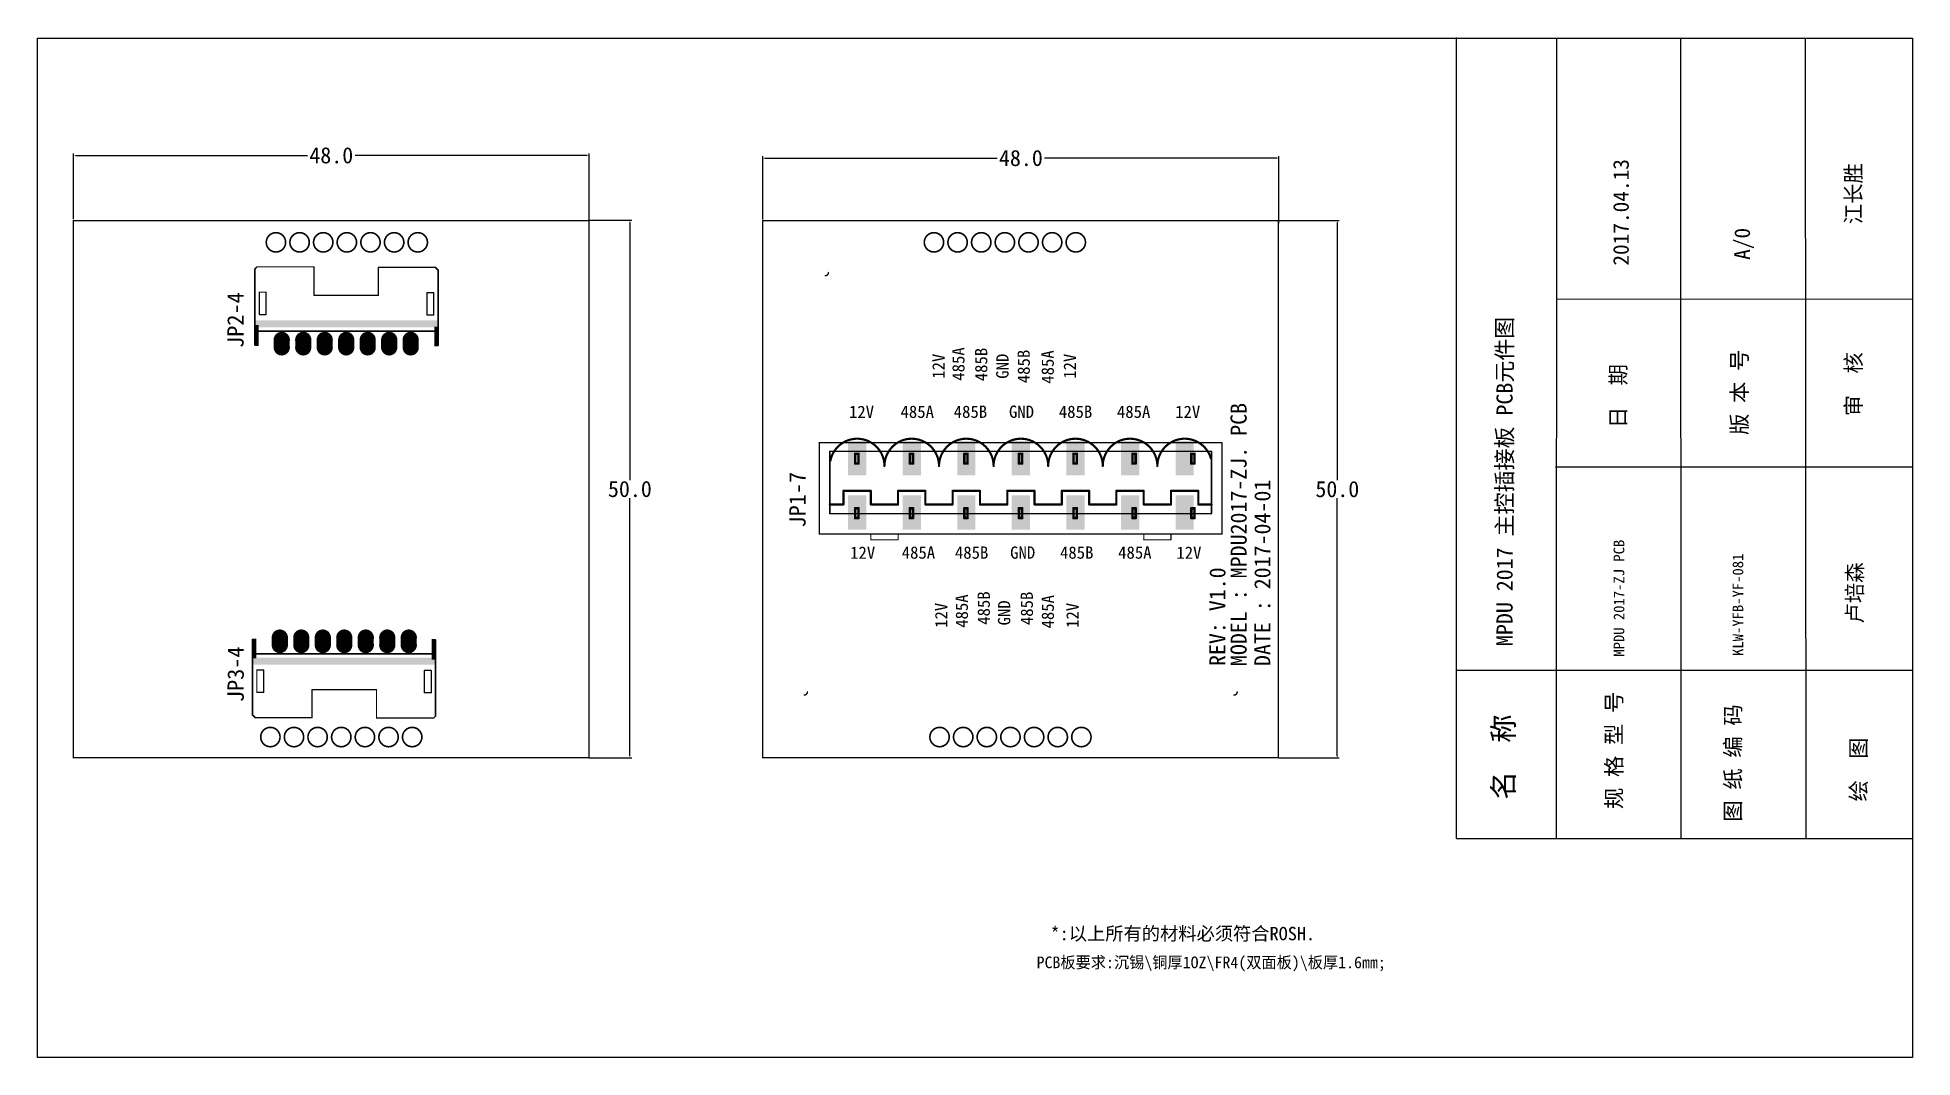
# Model space of a CAD drawing. Extents: x 904 to 1079, y 495 to 590.
import ezdxf

# ---------------------------------------------------------------- set-up
doc = ezdxf.new("R2010")
doc.units = 0
doc.header["$MEASUREMENT"] = 0
doc.layers.get('0').update_dxf_attribs({"linetype": 'CONTINUOUS'})
doc.layers.get('Defpoints').update_dxf_attribs({"linetype": 'CONTINUOUS'})
for name, color, linetype in [('BOTTOMLAYER', 5, 'CONTINUOUS'), ('BOTTOMOVERLAY', 54, 'CONTINUOUS'), ('BOTTOMSOLDER', 6, 'CONTINUOUS'), ('KEEPOUTLAYER', 6, 'CONTINUOUS'), ('MIDLAYER9', 2, 'CONTINUOUS'), ('MULTILAYER', 9, 'CONTINUOUS'), ('TOPLAYER', 1, 'CONTINUOUS'), ('TOPOVERLAY', 2, 'CONTINUOUS'), ('TOPSOLDER', 216, 'CONTINUOUS'), ('标题1', 7, 'CONTINUOUS')]:
    doc.layers.add(name, color=color, linetype=linetype)
doc.dimstyles.get("Standard").update_dxf_attribs({"dimtxt": 0.18, "dimasz": 0.18, "dimexe": 0.18, "dimexo": 0.0625, "dimgap": 0.09, "dimtad": 0, "dimtih": 1, "dimtoh": 1, "dimdec": 4, "dimzin": 0, "dimdsep": 46, "dimtxsty": 'Standard', "dimcen": 0.09, "dimadec": 0, "dimazin": 0, "dimtfac": 1, "dimtdec": 4, "dimtofl": 0, "dimtmove": 0, "dimatfit": 0, "dimfxl": 1, "dimtolj": 1, "dimtzin": 0, "dimarcsym": 0})

msp = doc.modelspace()

# ---------------------------------------------------------------- texts
at = {"color": 7, "linetype": 'Continuous', "attachment_point": 1}
for s, insert, char_height, width in [('{\\fSimSun|b0|i0|c134|p2;*:以上所有的材料必须符合ROSH.}', (998.52, 507.54), 1.2455, 40.0726), ('PCB板要求:沉锡\\\\铜厚1OZ\\\\FR4(双面板)\\\\板厚1.6mm;', (997.22, 504.78), 1.0876, 38.8409)]:
    msp.add_mtext(s, dxfattribs=dict(at, insert=insert, char_height=char_height, width=width))
at = {"layer": 'BOTTOMOVERLAY'}
for s, p in [('JP2-4', (923.42, 561.43)), ('JP3-4', (923.44, 528.46))]:
    msp.add_text(s, height=1.524, rotation=90, dxfattribs=at).set_placement(p)
at = {"layer": 'TOPOVERLAY'}
for s, height, rotation, p in [('12V', 1.143, 90, (988.66, 558.56)), ('485A', 1.143, 90, (990.51, 558.38)), ('485B', 1.143, 90, (992.63, 558.33)), ('GND', 1.143, 90, (994.61, 558.56)), ('485B', 1.143, 90, (996.59, 558.15)), ('485A', 1.143, 90, (998.82, 558.1)), ('12V', 1.143, 90, (1000.88, 558.56)), ('12V', 1.143, 360, (979.76, 554.91)), ('485A', 1.143, 360, (984.56, 554.92)), ('485B', 1.143, 360, (989.51, 554.92)), ('GND', 1.143, 360, (994.65, 554.92)), ('485B', 1.143, 360, (999.29, 554.92)), ('485A', 1.143, 360, (1004.7, 554.92)), ('12V', 1.143, 360, (1010.12, 554.91)), ('MODEL : MPDU2017-ZJ. PCB', 1.5, 90, (1016.77, 531.82)), ('JP1-7', 1.524, 90, (975.72, 544.71)), ('DATE : 2017-04-01', 1.5, 90, (1018.98, 531.82)), ('12V', 1.143, 360, (979.87, 541.8)), ('485A', 1.143, 360, (984.67, 541.81)), ('485B', 1.143, 360, (989.62, 541.81)), ('GND', 1.143, 360, (994.76, 541.81)), ('485B', 1.143, 360, (999.4, 541.81)), ('485A', 1.143, 360, (1004.81, 541.81)), ('12V', 1.143, 360, (1010.23, 541.8)), ('REV: V1.0', 1.5, 90, (1014.8, 531.82)), ('12V', 1.143, 90, (988.91, 535.37)), ('485A', 1.143, 90, (990.83, 535.38)), ('485B', 1.143, 90, (992.87, 535.66)), ('GND', 1.143, 90, (994.77, 535.6)), ('485B', 1.143, 90, (996.88, 535.63)), ('485A', 1.143, 90, (998.83, 535.32)), ('12V', 1.143, 90, (1001.13, 535.37))]:
    msp.add_text(s, height=height, rotation=rotation, dxfattribs=at).set_placement(p)
at = {"layer": '标题1', "color": 7, "attachment_point": 1, "rotation": 90}
for s, insert, char_height, width in [('\\pt4.835;{\\fSimSun|b0|i0|c134|p54;\\C0;2017.04.13}', (1050.88, 569.09), 1.458, 0.972), ('\\pt4.835;{\\C0;江长胜}', (1072.51, 572.95), 1.458, 19.0917), ('\\pt4.835;{\\fSimSun|b0|i0|c134|p54;\\C0;A/0}', (1062.16, 569.63), 1.458, 0.972), ('\\pt4.835;{\\C0;MPDU 2017-ZJ PCB}', (1050.92, 532.69), 1, 17.5041), ('\\pt4.835;{\\C0;KLW-YFB-YF-081}', (1061.99, 532.76), 1, 19.276), ('\\pt4.835;{\\C0;卢培森}', (1072.63, 535.78), 1.458, 19.0917)]:
    msp.add_mtext(s, dxfattribs=dict(at, insert=insert, char_height=char_height, width=width))
at = {"layer": '标题1', "color": 7, "rotation": 90}
for s, insert, char_height, attachment_point in [('\\pt4.835;{\\C0;MPDU 2017 \\fSimSun|b0|i0|c134|p2;主控插接板\\Ftxt|c134; PCB\\fSimSun|b0|i0|c134|p54;元件图}', (1041.69, 533.68), 1.5, 7), ('\\pt4.835;{\\fSimSun|b0|i0|c134|p54;\\C0;版 本 号}', (1061.9, 553.33), 1.458, 1), ('\\pt4.835;{\\fSimSun|b0|i0|c134|p54;\\C0;审  核}', (1072.52, 555.07), 1.458, 1), ('\\pt4.835;{\\fSimSun|b0|i0|c134|p54;\\C0;日  期}', (1050.61, 553.97), 1.458, 1), ('\\pt4.835;{\\fSimSun|b0|i0|c134|p54;\\C0;规 格 型 号}', (1050.23, 518.51), 1.458, 1), ('\\pt4.835;{\\fSimSun|b0|i0|c134|p54;\\C0;名  称}', (1039.69, 519.38), 1.944, 1), ('\\pt4.835;{\\fSimSun|b0|i0|c134|p54;\\C0;图 纸 编 码}', (1061.3, 517.33), 1.458, 1), ('\\pt4.835;{\\fSimSun|b0|i0|c134|p54;\\C0;绘  图}', (1072.99, 519.21), 1.458, 1)]:
    msp.add_mtext(s, dxfattribs=dict(at, insert=insert, char_height=char_height, attachment_point=attachment_point))

# ---------------------------------------------------------------- blocks, each defined once
blk = doc.blocks.new('7P_5_08_1_2')
at = {"layer": 'BOTTOMLAYER'}
for points in [[(-14.49, 4.04), (-15.99, 4.04), (-14.49, 1.04), (-15.99, 1.04)], [(-9.41, 4.04), (-10.91, 4.04), (-9.41, 1.04), (-10.91, 1.04)], [(-4.33, 4.04), (-5.83, 4.04), (-4.33, 1.04), (-5.83, 1.04)], [(0.75, 4.04), (-0.75, 4.04), (0.75, 1.04), (-0.75, 1.04)], [(5.83, 4.04), (4.33, 4.04), (5.83, 1.04), (4.33, 1.04)], [(10.91, 4.04), (9.41, 4.04), (10.91, 1.04), (9.41, 1.04)], [(15.99, 4.04), (14.49, 4.04), (15.99, 1.04), (14.49, 1.04)], [(-14.49, -1.04), (-15.99, -1.04), (-14.49, -4.04), (-15.99, -4.04)], [(-9.41, -1.04), (-10.91, -1.04), (-9.41, -4.04), (-10.91, -4.04)], [(-4.33, -1.04), (-5.83, -1.04), (-4.33, -4.04), (-5.83, -4.04)], [(0.75, -1.04), (-0.75, -1.04), (0.75, -4.04), (-0.75, -4.04)], [(5.83, -1.04), (4.33, -1.04), (5.83, -4.04), (4.33, -4.04)], [(10.91, -1.04), (9.41, -1.04), (10.91, -4.04), (9.41, -4.04)], [(15.99, -1.04), (14.49, -1.04), (15.99, -4.04), (14.49, -4.04)]]:
    blk.add_solid(points, dxfattribs=at)
at = {"layer": 'BOTTOMSOLDER'}
for points in [[(-14.39, 4.14), (-16.09, 4.14), (-14.39, 0.94), (-16.09, 0.94)], [(-9.31, 4.14), (-11.01, 4.14), (-9.31, 0.94), (-11.01, 0.94)], [(-4.23, 4.14), (-5.93, 4.14), (-4.23, 0.94), (-5.93, 0.94)], [(0.85, 4.14), (-0.85, 4.14), (0.85, 0.94), (-0.85, 0.94)], [(5.93, 4.14), (4.23, 4.14), (5.93, 0.94), (4.23, 0.94)], [(11.01, 4.14), (9.31, 4.14), (11.01, 0.94), (9.31, 0.94)], [(16.09, 4.14), (14.39, 4.14), (16.09, 0.94), (14.39, 0.94)], [(-14.39, -0.94), (-16.09, -0.94), (-14.39, -4.14), (-16.09, -4.14)], [(-9.31, -0.94), (-11.01, -0.94), (-9.31, -4.14), (-11.01, -4.14)], [(-4.23, -0.94), (-5.93, -0.94), (-4.23, -4.14), (-5.93, -4.14)], [(0.85, -0.94), (-0.85, -0.94), (0.85, -4.14), (-0.85, -4.14)], [(5.93, -0.94), (4.23, -0.94), (5.93, -4.14), (4.23, -4.14)], [(11.01, -0.94), (9.31, -0.94), (11.01, -4.14), (9.31, -4.14)], [(16.09, -0.94), (14.39, -0.94), (16.09, -4.14), (14.39, -4.14)]]:
    blk.add_solid(points, dxfattribs=at)
at = {"layer": 'MIDLAYER9'}
for points in [[(-14.49, 4.04), (-15.99, 4.04), (-14.49, 1.04), (-15.99, 1.04)], [(-9.41, 4.04), (-10.91, 4.04), (-9.41, 1.04), (-10.91, 1.04)], [(-4.33, 4.04), (-5.83, 4.04), (-4.33, 1.04), (-5.83, 1.04)], [(0.75, 4.04), (-0.75, 4.04), (0.75, 1.04), (-0.75, 1.04)], [(5.83, 4.04), (4.33, 4.04), (5.83, 1.04), (4.33, 1.04)], [(10.91, 4.04), (9.41, 4.04), (10.91, 1.04), (9.41, 1.04)], [(15.99, 4.04), (14.49, 4.04), (15.99, 1.04), (14.49, 1.04)], [(-14.49, -1.04), (-15.99, -1.04), (-14.49, -4.04), (-15.99, -4.04)], [(-9.41, -1.04), (-10.91, -1.04), (-9.41, -4.04), (-10.91, -4.04)], [(-4.33, -1.04), (-5.83, -1.04), (-4.33, -4.04), (-5.83, -4.04)], [(0.75, -1.04), (-0.75, -1.04), (0.75, -4.04), (-0.75, -4.04)], [(5.83, -1.04), (4.33, -1.04), (5.83, -4.04), (4.33, -4.04)], [(10.91, -1.04), (9.41, -1.04), (10.91, -4.04), (9.41, -4.04)], [(15.99, -1.04), (14.49, -1.04), (15.99, -4.04), (14.49, -4.04)]]:
    blk.add_solid(points, dxfattribs=at)
at = {"layer": 'MULTILAYER'}
for points in [[(-14.49, 4.04), (-15.99, 4.04), (-14.49, 1.04), (-15.99, 1.04)], [(-9.41, 4.04), (-10.91, 4.04), (-9.41, 1.04), (-10.91, 1.04)], [(-4.33, 4.04), (-5.83, 4.04), (-4.33, 1.04), (-5.83, 1.04)], [(0.75, 4.04), (-0.75, 4.04), (0.75, 1.04), (-0.75, 1.04)], [(5.83, 4.04), (4.33, 4.04), (5.83, 1.04), (4.33, 1.04)], [(10.91, 4.04), (9.41, 4.04), (10.91, 1.04), (9.41, 1.04)], [(15.99, 4.04), (14.49, 4.04), (15.99, 1.04), (14.49, 1.04)], [(-14.49, -1.04), (-15.99, -1.04), (-14.49, -4.04), (-15.99, -4.04)], [(-9.41, -1.04), (-10.91, -1.04), (-9.41, -4.04), (-10.91, -4.04)], [(-4.33, -1.04), (-5.83, -1.04), (-4.33, -4.04), (-5.83, -4.04)], [(0.75, -1.04), (-0.75, -1.04), (0.75, -4.04), (-0.75, -4.04)], [(5.83, -1.04), (4.33, -1.04), (5.83, -4.04), (4.33, -4.04)], [(10.91, -1.04), (9.41, -1.04), (10.91, -4.04), (9.41, -4.04)], [(15.99, -1.04), (14.49, -1.04), (15.99, -4.04), (14.49, -4.04)]]:
    blk.add_solid(points, dxfattribs=at)
at = {"layer": 'TOPLAYER'}
for points in [[(-14.49, 4.04), (-15.99, 4.04), (-14.49, 1.04), (-15.99, 1.04)], [(-9.41, 4.04), (-10.91, 4.04), (-9.41, 1.04), (-10.91, 1.04)], [(-4.33, 4.04), (-5.83, 4.04), (-4.33, 1.04), (-5.83, 1.04)], [(0.75, 4.04), (-0.75, 4.04), (0.75, 1.04), (-0.75, 1.04)], [(5.83, 4.04), (4.33, 4.04), (5.83, 1.04), (4.33, 1.04)], [(10.91, 4.04), (9.41, 4.04), (10.91, 1.04), (9.41, 1.04)], [(15.99, 4.04), (14.49, 4.04), (15.99, 1.04), (14.49, 1.04)], [(-14.49, -1.04), (-15.99, -1.04), (-14.49, -4.04), (-15.99, -4.04)], [(-9.41, -1.04), (-10.91, -1.04), (-9.41, -4.04), (-10.91, -4.04)], [(-4.33, -1.04), (-5.83, -1.04), (-4.33, -4.04), (-5.83, -4.04)], [(0.75, -1.04), (-0.75, -1.04), (0.75, -4.04), (-0.75, -4.04)], [(5.83, -1.04), (4.33, -1.04), (5.83, -4.04), (4.33, -4.04)], [(10.91, -1.04), (9.41, -1.04), (10.91, -4.04), (9.41, -4.04)], [(15.99, -1.04), (14.49, -1.04), (15.99, -4.04), (14.49, -4.04)]]:
    blk.add_solid(points, dxfattribs=at)
at = {"layer": 'TOPOVERLAY'}
for points, const_width in [([(18.76, 4.53), (-18.72, 4.53)], 0.127), ([(-18.72, 4.53), (-18.72, -3.97)], 0.127), ([(-13.97, 5.08), (-13.97, 4.53)], 0.1), ([(-11.43, 5.08), (-13.97, 5.08)], 0.1), ([(-11.43, 5.08), (-11.43, 4.53)], 0.1), ([(11.43, 5.08), (11.43, 4.53)], 0.1), ([(13.97, 5.08), (11.43, 5.08)], 0.1), ([(13.97, 5.08), (13.97, 4.53)], 0.1), ([(18.76, 4.53), (18.76, -3.97)], 0.127), ([(-16.51, 1.78), (-17.74, 1.78)], 0.2), ([(17.78, 2.63), (-17.74, 2.63)], 0.127), ([(-17.74, 2.63), (-17.74, -3.17)], 0.127), ([(-16.51, 1.78), (-16.51, 0.51)], 0.2), ([(-11.43, 1.78), (-13.97, 1.78)], 0.2), ([(-13.97, 1.78), (-13.97, 0.51)], 0.2), ([(-11.43, 1.78), (-11.43, 0.51)], 0.2), ([(-6.35, 1.78), (-8.89, 1.78)], 0.2), ([(-8.89, 1.78), (-8.89, 0.51)], 0.2), ([(-6.35, 1.78), (-6.35, 0.51)], 0.2), ([(-1.27, 1.78), (-3.81, 1.78)], 0.2), ([(-3.81, 1.78), (-3.81, 0.51)], 0.2), ([(-1.27, 1.78), (-1.27, 0.51)], 0.2), ([(3.81, 1.78), (1.27, 1.78)], 0.2), ([(1.27, 1.78), (1.27, 0.51)], 0.2), ([(3.81, 1.78), (3.81, 0.51)], 0.2), ([(8.89, 1.78), (6.35, 1.78)], 0.2), ([(6.35, 1.78), (6.35, 0.51)], 0.2), ([(8.89, 1.78), (8.89, 0.51)], 0.2), ([(13.97, 1.78), (11.43, 1.78)], 0.2), ([(11.43, 1.78), (11.43, 0.51)], 0.2), ([(13.97, 1.78), (13.97, 0.51)], 0.2), ([(17.78, 1.78), (16.51, 1.78)], 0.2), ([(16.51, 1.78), (16.51, 0.51)], 0.2), ([(17.78, 2.63), (17.78, -3.17)], 0.127), ([(-13.97, 0.51), (-16.51, 0.51)], 0.2), ([(-8.89, 0.51), (-11.43, 0.51)], 0.2), ([(-3.81, 0.51), (-6.35, 0.51)], 0.2), ([(1.27, 0.51), (-1.27, 0.51)], 0.2), ([(6.35, 0.51), (3.81, 0.51)], 0.2), ([(11.43, 0.51), (8.89, 0.51)], 0.2), ([(16.51, 0.51), (13.97, 0.51)], 0.2), ([(17.78, -3.17), (-17.74, -3.17)], 0.127), ([(18.76, -3.97), (-18.72, -3.97)], 0.127)]:
    blk.add_lwpolyline(points, dxfattribs=dict(at, const_width=const_width))
for points, const_width in [([(-18.75, 4.53, 1), (-18.68, 4.53, 1)], 0.0636), ([(-18.75, 4.53, 1), (-18.68, 4.53, 1)], 0.0636), ([(-13.99, 5.08, 1), (-13.94, 5.08, 1)], 0.05), ([(-13.99, 5.08, 1), (-13.94, 5.08, 1)], 0.05), ([(-13.99, 4.53, 1), (-13.94, 4.53, 1)], 0.05), ([(-11.45, 5.08, 1), (-11.4, 5.08, 1)], 0.05), ([(-11.45, 5.08, 1), (-11.4, 5.08, 1)], 0.05), ([(-11.45, 4.53, 1), (-11.4, 4.53, 1)], 0.05), ([(11.41, 5.08, 1), (11.46, 5.08, 1)], 0.05), ([(11.41, 5.08, 1), (11.46, 5.08, 1)], 0.05), ([(11.41, 4.53, 1), (11.46, 4.53, 1)], 0.05), ([(13.95, 5.08, 1), (14, 5.08, 1)], 0.05), ([(13.95, 5.08, 1), (14, 5.08, 1)], 0.05), ([(13.95, 4.53, 1), (14, 4.53, 1)], 0.05), ([(18.73, 4.53, 1), (18.8, 4.53, 1)], 0.0636), ([(18.73, 4.53, 1), (18.8, 4.53, 1)], 0.0636), ([(-17.79, 1.78, 1), (-17.69, 1.78, 1)], 0.1), ([(-17.77, 2.63, 1), (-17.7, 2.63, 1)], 0.0636), ([(-17.77, 2.63, 1), (-17.7, 2.63, 1)], 0.0636), ([(-16.56, 1.78, 1), (-16.46, 1.78, 1)], 0.1), ([(-16.56, 1.78, 1), (-16.46, 1.78, 1)], 0.1), ([(-14.02, 1.78, 1), (-13.92, 1.78, 1)], 0.1), ([(-14.02, 1.78, 1), (-13.92, 1.78, 1)], 0.1), ([(-11.48, 1.78, 1), (-11.38, 1.78, 1)], 0.1), ([(-11.48, 1.78, 1), (-11.38, 1.78, 1)], 0.1), ([(-8.94, 1.78, 1), (-8.84, 1.78, 1)], 0.1), ([(-8.94, 1.78, 1), (-8.84, 1.78, 1)], 0.1), ([(-6.4, 1.78, 1), (-6.3, 1.78, 1)], 0.1), ([(-6.4, 1.78, 1), (-6.3, 1.78, 1)], 0.1), ([(-3.86, 1.78, 1), (-3.76, 1.78, 1)], 0.1), ([(-3.86, 1.78, 1), (-3.76, 1.78, 1)], 0.1), ([(-1.32, 1.78, 1), (-1.22, 1.78, 1)], 0.1), ([(-1.32, 1.78, 1), (-1.22, 1.78, 1)], 0.1), ([(1.22, 1.78, 1), (1.32, 1.78, 1)], 0.1), ([(1.22, 1.78, 1), (1.32, 1.78, 1)], 0.1), ([(3.76, 1.78, 1), (3.86, 1.78, 1)], 0.1), ([(3.76, 1.78, 1), (3.86, 1.78, 1)], 0.1), ([(6.3, 1.78, 1), (6.4, 1.78, 1)], 0.1), ([(6.3, 1.78, 1), (6.4, 1.78, 1)], 0.1), ([(8.84, 1.78, 1), (8.94, 1.78, 1)], 0.1), ([(8.84, 1.78, 1), (8.94, 1.78, 1)], 0.1), ([(11.38, 1.78, 1), (11.48, 1.78, 1)], 0.1), ([(11.38, 1.78, 1), (11.48, 1.78, 1)], 0.1), ([(13.92, 1.78, 1), (14.02, 1.78, 1)], 0.1), ([(13.92, 1.78, 1), (14.02, 1.78, 1)], 0.1), ([(16.46, 1.78, 1), (16.56, 1.78, 1)], 0.1), ([(16.46, 1.78, 1), (16.56, 1.78, 1)], 0.1), ([(17.73, 1.78, 1), (17.83, 1.78, 1)], 0.1), ([(17.75, 2.63, 1), (17.82, 2.63, 1)], 0.0636), ([(17.75, 2.63, 1), (17.82, 2.63, 1)], 0.0636), ([(-16.56, 0.51, 1), (-16.46, 0.51, 1)], 0.1), ([(-16.56, 0.51, 1), (-16.46, 0.51, 1)], 0.1), ([(-14.02, 0.51, 1), (-13.92, 0.51, 1)], 0.1), ([(-14.02, 0.51, 1), (-13.92, 0.51, 1)], 0.1), ([(-11.48, 0.51, 1), (-11.38, 0.51, 1)], 0.1), ([(-11.48, 0.51, 1), (-11.38, 0.51, 1)], 0.1), ([(-8.94, 0.51, 1), (-8.84, 0.51, 1)], 0.1), ([(-8.94, 0.51, 1), (-8.84, 0.51, 1)], 0.1), ([(-6.4, 0.51, 1), (-6.3, 0.51, 1)], 0.1), ([(-6.4, 0.51, 1), (-6.3, 0.51, 1)], 0.1), ([(-3.86, 0.51, 1), (-3.76, 0.51, 1)], 0.1), ([(-3.86, 0.51, 1), (-3.76, 0.51, 1)], 0.1), ([(-1.32, 0.51, 1), (-1.22, 0.51, 1)], 0.1), ([(-1.32, 0.51, 1), (-1.22, 0.51, 1)], 0.1), ([(1.22, 0.51, 1), (1.32, 0.51, 1)], 0.1), ([(1.22, 0.51, 1), (1.32, 0.51, 1)], 0.1), ([(3.76, 0.51, 1), (3.86, 0.51, 1)], 0.1), ([(3.76, 0.51, 1), (3.86, 0.51, 1)], 0.1), ([(6.3, 0.51, 1), (6.4, 0.51, 1)], 0.1), ([(6.3, 0.51, 1), (6.4, 0.51, 1)], 0.1), ([(8.84, 0.51, 1), (8.94, 0.51, 1)], 0.1), ([(8.84, 0.51, 1), (8.94, 0.51, 1)], 0.1), ([(11.38, 0.51, 1), (11.48, 0.51, 1)], 0.1), ([(11.38, 0.51, 1), (11.48, 0.51, 1)], 0.1), ([(13.92, 0.51, 1), (14.02, 0.51, 1)], 0.1), ([(13.92, 0.51, 1), (14.02, 0.51, 1)], 0.1), ([(16.46, 0.51, 1), (16.56, 0.51, 1)], 0.1), ([(16.46, 0.51, 1), (16.56, 0.51, 1)], 0.1), ([(-12.75, -1.8, 1), (-12.65, -1.8, 1)], 0.1), ([(-12.75, -1.8, 1), (-12.65, -1.8, 1)], 0.1), ([(-7.67, -1.8, 1), (-7.57, -1.8, 1)], 0.1), ([(-7.67, -1.8, 1), (-7.57, -1.8, 1)], 0.1), ([(-2.59, -1.8, 1), (-2.49, -1.8, 1)], 0.1), ([(-2.59, -1.8, 1), (-2.49, -1.8, 1)], 0.1), ([(2.49, -1.8, 1), (2.59, -1.8, 1)], 0.1), ([(2.49, -1.8, 1), (2.59, -1.8, 1)], 0.1), ([(7.57, -1.8, 1), (7.67, -1.8, 1)], 0.1), ([(7.57, -1.8, 1), (7.67, -1.8, 1)], 0.1), ([(12.65, -1.8, 1), (12.75, -1.8, 1)], 0.1), ([(12.65, -1.8, 1), (12.75, -1.8, 1)], 0.1), ([(-17.77, -3.17, 1), (-17.7, -3.17, 1)], 0.0636), ([(-17.77, -3.17, 1), (-17.7, -3.17, 1)], 0.0636), ([(-17.73, -2.52, 1), (-17.63, -2.52, 1)], 0.1), ([(17.68, -2.28, 1), (17.78, -2.28, 1)], 0.1), ([(17.75, -3.17, 1), (17.82, -3.17, 1)], 0.0636), ([(17.75, -3.17, 1), (17.82, -3.17, 1)], 0.0636), ([(-18.75, -3.97, 1), (-18.68, -3.97, 1)], 0.0636), ([(-18.75, -3.97, 1), (-18.68, -3.97, 1)], 0.0636), ([(18.73, -3.97, 1), (18.8, -3.97, 1)], 0.0636), ([(18.73, -3.97, 1), (18.8, -3.97, 1)], 0.0636)]:
    blk.add_lwpolyline(points, format="xyb", close=True, dxfattribs=dict(at, const_width=const_width))
at = {"layer": 'TOPOVERLAY', "const_width": 0.2}
for points in [[(-12.7, -1.8, -0.865389), (-17.68, -2.52)], [(-7.62, -1.8, -1), (-12.7, -1.8)], [(-2.54, -1.8, -1), (-7.62, -1.8)], [(2.54, -1.8, -1), (-2.54, -1.8)], [(7.62, -1.8, -1), (2.54, -1.8)], [(12.7, -1.8, -1), (7.62, -1.8)], [(17.73, -2.28, -0.909787), (12.7, -1.8)]]:
    blk.add_lwpolyline(points, format="xyb", dxfattribs=at)
at = {"layer": 'TOPSOLDER'}
for points in [[(-14.39, 4.14), (-16.09, 4.14), (-14.39, 0.94), (-16.09, 0.94)], [(-9.31, 4.14), (-11.01, 4.14), (-9.31, 0.94), (-11.01, 0.94)], [(-4.23, 4.14), (-5.93, 4.14), (-4.23, 0.94), (-5.93, 0.94)], [(0.85, 4.14), (-0.85, 4.14), (0.85, 0.94), (-0.85, 0.94)], [(5.93, 4.14), (4.23, 4.14), (5.93, 0.94), (4.23, 0.94)], [(11.01, 4.14), (9.31, 4.14), (11.01, 0.94), (9.31, 0.94)], [(16.09, 4.14), (14.39, 4.14), (16.09, 0.94), (14.39, 0.94)], [(-14.39, -0.94), (-16.09, -0.94), (-14.39, -4.14), (-16.09, -4.14)], [(-9.31, -0.94), (-11.01, -0.94), (-9.31, -4.14), (-11.01, -4.14)], [(-4.23, -0.94), (-5.93, -0.94), (-4.23, -4.14), (-5.93, -4.14)], [(0.85, -0.94), (-0.85, -0.94), (0.85, -4.14), (-0.85, -4.14)], [(5.93, -0.94), (4.23, -0.94), (5.93, -4.14), (4.23, -4.14)], [(11.01, -0.94), (9.31, -0.94), (11.01, -4.14), (9.31, -4.14)], [(16.09, -0.94), (14.39, -0.94), (16.09, -4.14), (14.39, -4.14)]]:
    blk.add_solid(points, dxfattribs=at)
blk = doc.blocks.new('DIP_7_2_0_90___B_1')
at = {"layer": 'BOTTOMLAYER', "const_width": 1.3}
for points in [[(-6, 0.35), (-6, -0.35)], [(-4, 0.35), (-4, -0.35)], [(-2, 0.35), (-2, -0.35)], [(0, 0.35), (0, -0.35)], [(2, 0.35), (2, -0.35)], [(4, 0.35), (4, -0.35)], [(6, 0.35), (6, -0.35)]]:
    blk.add_lwpolyline(points, dxfattribs=at)
at = {"layer": 'BOTTOMLAYER', "const_width": 0.65}
for points in [[(-6.33, 0.35, 1), (-5.68, 0.35, 1)], [(-6.33, -0.35, 1), (-5.68, -0.35, 1)], [(-4.33, 0.35, 1), (-3.67, 0.35, 1)], [(-4.33, -0.35, 1), (-3.67, -0.35, 1)], [(-2.32, 0.35, 1), (-1.67, 0.35, 1)], [(-2.32, -0.35, 1), (-1.67, -0.35, 1)], [(-0.33, 0.35, 1), (0.33, 0.35, 1)], [(-0.33, -0.35, 1), (0.33, -0.35, 1)], [(1.68, 0.35, 1), (2.33, 0.35, 1)], [(1.68, -0.35, 1), (2.33, -0.35, 1)], [(3.67, 0.35, 1), (4.33, 0.35, 1)], [(3.67, -0.35, 1), (4.33, -0.35, 1)], [(5.68, 0.35, 1), (6.33, 0.35, 1)], [(5.68, -0.35, 1), (6.33, -0.35, 1)]]:
    blk.add_lwpolyline(points, format="xyb", close=True, dxfattribs=at)
at = {"layer": 'BOTTOMOVERLAY'}
for points, const_width in [([(-8.5, 0.11), (-8.5, -1.21)], 0.15), ([(8.55, 0.16), (8.55, -1.16)], 0.15), ([(8.55, -1.16), (-8.5, -1.16)], 0.15), ([(-8.5, -1.16), (-8.5, -6.95)], 0.15), ([(8.55, -1.11), (8.55, -6.85)], 0.15), ([(-8.07, -2.71), (-8.09, -2.73)], 0.12), ([(-8.09, -2.73), (-8.09, -4.79)], 0.12), ([(-7.46, -2.71), (-8.07, -2.71)], 0.12), ([(-7.46, -2.71), (-7.46, -4.79)], 0.12), ([(7.53, -2.66), (7.51, -2.68)], 0.12), ([(7.51, -2.68), (7.51, -4.74)], 0.12), ([(8.14, -2.66), (7.53, -2.66)], 0.12), ([(8.14, -2.66), (8.14, -4.74)], 0.12), ([(-7.46, -4.79), (-8.09, -4.79)], 0.12), ([(3, -4.5), (-3, -4.5)], 0.12), ([(-3, -4.5), (-3, -7.15)], 0.12), ([(3, -4.5), (3, -7.1)], 0.12), ([(8.14, -4.74), (7.51, -4.74)], 0.12), ([(-8.3, -7.15), (-8.5, -6.95)], 0.12), ([(8.55, -6.85), (8.29, -7.1)], 0.15), ([(-3, -7.15), (-8.3, -7.15)], 0.12), ([(8.29, -7.1), (3, -7.1)], 0.12)]:
    blk.add_lwpolyline(points, dxfattribs=dict(at, const_width=const_width))
for points, const_width in [([(-8.54, 0.11, 1), (-8.46, 0.11, 1)], 0.075), ([(8.51, 0.16, 1), (8.59, 0.16, 1)], 0.075), ([(-8.54, -1.16, 1), (-8.46, -1.16, 1)], 0.075), ([(-8.54, -1.16, 1), (-8.46, -1.16, 1)], 0.075), ([(-8.54, -1.21, 1), (-8.46, -1.21, 1)], 0.075), ([(8.51, -1.11, 1), (8.59, -1.11, 1)], 0.075), ([(8.51, -1.16, 1), (8.59, -1.16, 1)], 0.075), ([(8.51, -1.16, 1), (8.59, -1.16, 1)], 0.075), ([(-8.12, -2.73, 1), (-8.06, -2.73, 1)], 0.06), ([(-8.12, -2.73, 1), (-8.06, -2.73, 1)], 0.06), ([(-8.1, -2.71, 1), (-8.04, -2.71, 1)], 0.06), ([(-8.1, -2.71, 1), (-8.04, -2.71, 1)], 0.06), ([(-7.49, -2.71, 1), (-7.43, -2.71, 1)], 0.06), ([(-7.49, -2.71, 1), (-7.43, -2.71, 1)], 0.06), ([(7.48, -2.68, 1), (7.54, -2.68, 1)], 0.06), ([(7.48, -2.68, 1), (7.54, -2.68, 1)], 0.06), ([(7.5, -2.66, 1), (7.56, -2.66, 1)], 0.06), ([(7.5, -2.66, 1), (7.56, -2.66, 1)], 0.06), ([(8.11, -2.66, 1), (8.17, -2.66, 1)], 0.06), ([(8.11, -2.66, 1), (8.17, -2.66, 1)], 0.06), ([(-8.12, -4.79, 1), (-8.06, -4.79, 1)], 0.06), ([(-8.12, -4.79, 1), (-8.06, -4.79, 1)], 0.06), ([(-7.49, -4.79, 1), (-7.43, -4.79, 1)], 0.06), ([(-7.49, -4.79, 1), (-7.43, -4.79, 1)], 0.06), ([(-3.03, -4.5, 1), (-2.97, -4.5, 1)], 0.06), ([(-3.03, -4.5, 1), (-2.97, -4.5, 1)], 0.06), ([(2.97, -4.5, 1), (3.03, -4.5, 1)], 0.06), ([(2.97, -4.5, 1), (3.03, -4.5, 1)], 0.06), ([(7.48, -4.74, 1), (7.54, -4.74, 1)], 0.06), ([(7.48, -4.74, 1), (7.54, -4.74, 1)], 0.06), ([(8.11, -4.74, 1), (8.17, -4.74, 1)], 0.06), ([(8.11, -4.74, 1), (8.17, -4.74, 1)], 0.06), ([(-8.54, -6.95, 1), (-8.46, -6.95, 1)], 0.075), ([(-8.53, -6.95, 1), (-8.47, -6.95, 1)], 0.06), ([(8.51, -6.85, 1), (8.59, -6.85, 1)], 0.075), ([(8.51, -6.85, 1), (8.59, -6.85, 1)], 0.075), ([(-8.33, -7.15, 1), (-8.27, -7.15, 1)], 0.06), ([(-8.33, -7.15, 1), (-8.27, -7.15, 1)], 0.06), ([(-3.03, -7.15, 1), (-2.97, -7.15, 1)], 0.06), ([(-3.03, -7.15, 1), (-2.97, -7.15, 1)], 0.06), ([(2.97, -7.1, 1), (3.03, -7.1, 1)], 0.06), ([(2.97, -7.1, 1), (3.03, -7.1, 1)], 0.06), ([(8.26, -7.1, 1), (8.33, -7.1, 1)], 0.075), ([(8.26, -7.1, 1), (8.32, -7.1, 1)], 0.06)]:
    blk.add_lwpolyline(points, format="xyb", close=True, dxfattribs=dict(at, const_width=const_width))
for points in [[(-8.5, -1.72), (-8.14, -1.72), (-8.5, 0.21), (-8.14, 0.21)], [(8.19, -1.18), (8.55, -1.18), (8.19, 0.26), (8.55, 0.26)], [(-8.5, -2.18), (8.55, -2.18), (-8.5, -1.51), (8.55, -1.51)], [(8.19, -1.59), (8.55, -1.59), (8.19, -1.11), (8.55, -1.11)]]:
    blk.add_solid(points, dxfattribs=at)
at = {"layer": 'BOTTOMSOLDER', "const_width": 1.5}
for points in [[(-6, 0.35), (-6, -0.35)], [(-4, 0.35), (-4, -0.35)], [(-2, 0.35), (-2, -0.35)], [(0, 0.35), (0, -0.35)], [(2, 0.35), (2, -0.35)], [(4, 0.35), (4, -0.35)], [(6, 0.35), (6, -0.35)]]:
    blk.add_lwpolyline(points, dxfattribs=at)
at = {"layer": 'BOTTOMSOLDER', "const_width": 0.752}
for points in [[(-6.38, 0.35, 1), (-5.62, 0.35, 1)], [(-6.38, -0.35, 1), (-5.62, -0.35, 1)], [(-4.38, 0.35, 1), (-3.62, 0.35, 1)], [(-4.38, -0.35, 1), (-3.62, -0.35, 1)], [(-2.38, 0.35, 1), (-1.62, 0.35, 1)], [(-2.38, -0.35, 1), (-1.62, -0.35, 1)], [(-0.38, 0.35, 1), (0.38, 0.35, 1)], [(-0.38, -0.35, 1), (0.38, -0.35, 1)], [(1.62, 0.35, 1), (2.38, 0.35, 1)], [(1.62, -0.35, 1), (2.38, -0.35, 1)], [(3.62, 0.35, 1), (4.38, 0.35, 1)], [(3.62, -0.35, 1), (4.38, -0.35, 1)], [(5.62, 0.35, 1), (6.38, 0.35, 1)], [(5.62, -0.35, 1), (6.38, -0.35, 1)]]:
    blk.add_lwpolyline(points, format="xyb", close=True, dxfattribs=at)
at = {"layer": 'MIDLAYER9', "const_width": 1.3}
for points in [[(-6, 0.35), (-6, -0.35)], [(-4, 0.35), (-4, -0.35)], [(-2, 0.35), (-2, -0.35)], [(0, 0.35), (0, -0.35)], [(2, 0.35), (2, -0.35)], [(4, 0.35), (4, -0.35)], [(6, 0.35), (6, -0.35)]]:
    blk.add_lwpolyline(points, dxfattribs=at)
at = {"layer": 'MIDLAYER9', "const_width": 0.65}
for points in [[(-6.33, 0.35, 1), (-5.68, 0.35, 1)], [(-6.33, -0.35, 1), (-5.68, -0.35, 1)], [(-4.33, 0.35, 1), (-3.67, 0.35, 1)], [(-4.33, -0.35, 1), (-3.67, -0.35, 1)], [(-2.32, 0.35, 1), (-1.67, 0.35, 1)], [(-2.32, -0.35, 1), (-1.67, -0.35, 1)], [(-0.33, 0.35, 1), (0.33, 0.35, 1)], [(-0.33, -0.35, 1), (0.33, -0.35, 1)], [(1.68, 0.35, 1), (2.33, 0.35, 1)], [(1.68, -0.35, 1), (2.33, -0.35, 1)], [(3.67, 0.35, 1), (4.33, 0.35, 1)], [(3.67, -0.35, 1), (4.33, -0.35, 1)], [(5.68, 0.35, 1), (6.33, 0.35, 1)], [(5.68, -0.35, 1), (6.33, -0.35, 1)]]:
    blk.add_lwpolyline(points, format="xyb", close=True, dxfattribs=at)
at = {"layer": 'MULTILAYER', "const_width": 1.3}
for points in [[(-6, 0.35), (-6, -0.35)], [(-4, 0.35), (-4, -0.35)], [(-2, 0.35), (-2, -0.35)], [(0, 0.35), (0, -0.35)], [(2, 0.35), (2, -0.35)], [(4, 0.35), (4, -0.35)], [(6, 0.35), (6, -0.35)]]:
    blk.add_lwpolyline(points, dxfattribs=at)
at = {"layer": 'MULTILAYER', "const_width": 0.65}
for points in [[(-6.33, 0.35, 1), (-5.68, 0.35, 1)], [(-6.33, -0.35, 1), (-5.68, -0.35, 1)], [(-4.33, 0.35, 1), (-3.67, 0.35, 1)], [(-4.33, -0.35, 1), (-3.67, -0.35, 1)], [(-2.32, 0.35, 1), (-1.67, 0.35, 1)], [(-2.32, -0.35, 1), (-1.67, -0.35, 1)], [(-0.33, 0.35, 1), (0.33, 0.35, 1)], [(-0.33, -0.35, 1), (0.33, -0.35, 1)], [(1.68, 0.35, 1), (2.33, 0.35, 1)], [(1.68, -0.35, 1), (2.33, -0.35, 1)], [(3.67, 0.35, 1), (4.33, 0.35, 1)], [(3.67, -0.35, 1), (4.33, -0.35, 1)], [(5.68, 0.35, 1), (6.33, 0.35, 1)], [(5.68, -0.35, 1), (6.33, -0.35, 1)]]:
    blk.add_lwpolyline(points, format="xyb", close=True, dxfattribs=at)
at = {"layer": 'TOPLAYER', "const_width": 1.3}
for points in [[(-6, 0.35), (-6, -0.35)], [(-4, 0.35), (-4, -0.35)], [(-2, 0.35), (-2, -0.35)], [(0, 0.35), (0, -0.35)], [(2, 0.35), (2, -0.35)], [(4, 0.35), (4, -0.35)], [(6, 0.35), (6, -0.35)]]:
    blk.add_lwpolyline(points, dxfattribs=at)
at = {"layer": 'TOPLAYER', "const_width": 0.65}
for points in [[(-6.33, 0.35, 1), (-5.68, 0.35, 1)], [(-6.33, -0.35, 1), (-5.68, -0.35, 1)], [(-4.33, 0.35, 1), (-3.67, 0.35, 1)], [(-4.33, -0.35, 1), (-3.67, -0.35, 1)], [(-2.32, 0.35, 1), (-1.67, 0.35, 1)], [(-2.32, -0.35, 1), (-1.67, -0.35, 1)], [(-0.33, 0.35, 1), (0.33, 0.35, 1)], [(-0.33, -0.35, 1), (0.33, -0.35, 1)], [(1.68, 0.35, 1), (2.33, 0.35, 1)], [(1.68, -0.35, 1), (2.33, -0.35, 1)], [(3.67, 0.35, 1), (4.33, 0.35, 1)], [(3.67, -0.35, 1), (4.33, -0.35, 1)], [(5.68, 0.35, 1), (6.33, 0.35, 1)], [(5.68, -0.35, 1), (6.33, -0.35, 1)]]:
    blk.add_lwpolyline(points, format="xyb", close=True, dxfattribs=at)
at = {"layer": 'TOPSOLDER', "const_width": 1.5}
for points in [[(-6, 0.35), (-6, -0.35)], [(-4, 0.35), (-4, -0.35)], [(-2, 0.35), (-2, -0.35)], [(0, 0.35), (0, -0.35)], [(2, 0.35), (2, -0.35)], [(4, 0.35), (4, -0.35)], [(6, 0.35), (6, -0.35)]]:
    blk.add_lwpolyline(points, dxfattribs=at)
at = {"layer": 'TOPSOLDER', "const_width": 0.752}
for points in [[(-6.38, 0.35, 1), (-5.62, 0.35, 1)], [(-6.38, -0.35, 1), (-5.62, -0.35, 1)], [(-4.38, 0.35, 1), (-3.62, 0.35, 1)], [(-4.38, -0.35, 1), (-3.62, -0.35, 1)], [(-2.38, 0.35, 1), (-1.62, 0.35, 1)], [(-2.38, -0.35, 1), (-1.62, -0.35, 1)], [(-0.38, 0.35, 1), (0.38, 0.35, 1)], [(-0.38, -0.35, 1), (0.38, -0.35, 1)], [(1.62, 0.35, 1), (2.38, 0.35, 1)], [(1.62, -0.35, 1), (2.38, -0.35, 1)], [(3.62, 0.35, 1), (4.38, 0.35, 1)], [(3.62, -0.35, 1), (4.38, -0.35, 1)], [(5.62, 0.35, 1), (6.38, 0.35, 1)], [(5.62, -0.35, 1), (6.38, -0.35, 1)]]:
    blk.add_lwpolyline(points, format="xyb", close=True, dxfattribs=at)
blk = doc.blocks.new('DIP_7_2_0_90___B_3')
at = {"layer": 'BOTTOMLAYER', "const_width": 1.3}
for points in [[(-6, 0.35), (-6, -0.35)], [(-4, 0.35), (-4, -0.35)], [(-2, 0.35), (-2, -0.35)], [(0, 0.35), (0, -0.35)], [(2, 0.35), (2, -0.35)], [(4, 0.35), (4, -0.35)], [(6, 0.35), (6, -0.35)]]:
    blk.add_lwpolyline(points, dxfattribs=at)
at = {"layer": 'BOTTOMLAYER', "const_width": 0.65}
for points in [[(-6.33, 0.35, 1), (-5.68, 0.35, 1)], [(-6.33, -0.35, 1), (-5.68, -0.35, 1)], [(-4.33, 0.35, 1), (-3.67, 0.35, 1)], [(-4.33, -0.35, 1), (-3.67, -0.35, 1)], [(-2.32, 0.35, 1), (-1.67, 0.35, 1)], [(-2.32, -0.35, 1), (-1.67, -0.35, 1)], [(-0.33, 0.35, 1), (0.33, 0.35, 1)], [(-0.33, -0.35, 1), (0.33, -0.35, 1)], [(1.68, 0.35, 1), (2.33, 0.35, 1)], [(1.68, -0.35, 1), (2.33, -0.35, 1)], [(3.67, 0.35, 1), (4.33, 0.35, 1)], [(3.67, -0.35, 1), (4.33, -0.35, 1)], [(5.68, 0.35, 1), (6.33, 0.35, 1)], [(5.68, -0.35, 1), (6.33, -0.35, 1)]]:
    blk.add_lwpolyline(points, format="xyb", close=True, dxfattribs=at)
at = {"layer": 'BOTTOMOVERLAY'}
for points, const_width in [([(-8.5, -1.21), (-8.5, 0.11)], 0.15), ([(8.55, -1.16), (8.55, 0.16)], 0.15), ([(-8.5, -6.95), (-8.5, -1.16)], 0.15), ([(-8.5, -1.16), (8.55, -1.16)], 0.15), ([(8.55, -6.85), (8.55, -1.11)], 0.15), ([(-8.09, -2.73), (-8.07, -2.71)], 0.12), ([(-8.09, -4.79), (-8.09, -2.73)], 0.12), ([(-8.07, -2.71), (-7.46, -2.71)], 0.12), ([(-7.46, -4.79), (-7.46, -2.71)], 0.12), ([(7.51, -2.68), (7.53, -2.66)], 0.12), ([(7.51, -4.74), (7.51, -2.68)], 0.12), ([(7.53, -2.66), (8.14, -2.66)], 0.12), ([(8.14, -4.74), (8.14, -2.66)], 0.12), ([(-8.09, -4.79), (-7.46, -4.79)], 0.12), ([(-3, -7.15), (-3, -4.5)], 0.12), ([(-3, -4.5), (3, -4.5)], 0.12), ([(3, -7.1), (3, -4.5)], 0.12), ([(7.51, -4.74), (8.14, -4.74)], 0.12), ([(-8.5, -6.95), (-8.3, -7.15)], 0.12), ([(8.29, -7.1), (8.55, -6.85)], 0.15), ([(-8.3, -7.15), (-3, -7.15)], 0.12), ([(3, -7.1), (8.29, -7.1)], 0.12)]:
    blk.add_lwpolyline(points, dxfattribs=dict(at, const_width=const_width))
for points, const_width in [([(-8.54, 0.11, 1), (-8.46, 0.11, 1)], 0.075), ([(8.51, 0.16, 1), (8.59, 0.16, 1)], 0.075), ([(-8.54, -1.16, 1), (-8.46, -1.16, 1)], 0.075), ([(-8.54, -1.16, 1), (-8.46, -1.16, 1)], 0.075), ([(-8.54, -1.21, 1), (-8.46, -1.21, 1)], 0.075), ([(8.51, -1.11, 1), (8.59, -1.11, 1)], 0.075), ([(8.51, -1.16, 1), (8.59, -1.16, 1)], 0.075), ([(8.51, -1.16, 1), (8.59, -1.16, 1)], 0.075), ([(-8.12, -2.73, 1), (-8.06, -2.73, 1)], 0.06), ([(-8.12, -2.73, 1), (-8.06, -2.73, 1)], 0.06), ([(-8.1, -2.71, 1), (-8.04, -2.71, 1)], 0.06), ([(-8.1, -2.71, 1), (-8.04, -2.71, 1)], 0.06), ([(-7.49, -2.71, 1), (-7.43, -2.71, 1)], 0.06), ([(-7.49, -2.71, 1), (-7.43, -2.71, 1)], 0.06), ([(7.48, -2.68, 1), (7.54, -2.68, 1)], 0.06), ([(7.48, -2.68, 1), (7.54, -2.68, 1)], 0.06), ([(7.5, -2.66, 1), (7.56, -2.66, 1)], 0.06), ([(7.5, -2.66, 1), (7.56, -2.66, 1)], 0.06), ([(8.11, -2.66, 1), (8.17, -2.66, 1)], 0.06), ([(8.11, -2.66, 1), (8.17, -2.66, 1)], 0.06), ([(-8.12, -4.79, 1), (-8.06, -4.79, 1)], 0.06), ([(-8.12, -4.79, 1), (-8.06, -4.79, 1)], 0.06), ([(-7.49, -4.79, 1), (-7.43, -4.79, 1)], 0.06), ([(-7.49, -4.79, 1), (-7.43, -4.79, 1)], 0.06), ([(-3.03, -4.5, 1), (-2.97, -4.5, 1)], 0.06), ([(-3.03, -4.5, 1), (-2.97, -4.5, 1)], 0.06), ([(2.97, -4.5, 1), (3.03, -4.5, 1)], 0.06), ([(2.97, -4.5, 1), (3.03, -4.5, 1)], 0.06), ([(7.48, -4.74, 1), (7.54, -4.74, 1)], 0.06), ([(7.48, -4.74, 1), (7.54, -4.74, 1)], 0.06), ([(8.11, -4.74, 1), (8.17, -4.74, 1)], 0.06), ([(8.11, -4.74, 1), (8.17, -4.74, 1)], 0.06), ([(-8.54, -6.95, 1), (-8.46, -6.95, 1)], 0.075), ([(-8.53, -6.95, 1), (-8.47, -6.95, 1)], 0.06), ([(8.51, -6.85, 1), (8.59, -6.85, 1)], 0.075), ([(8.51, -6.85, 1), (8.59, -6.85, 1)], 0.075), ([(-8.33, -7.15, 1), (-8.27, -7.15, 1)], 0.06), ([(-8.33, -7.15, 1), (-8.27, -7.15, 1)], 0.06), ([(-3.03, -7.15, 1), (-2.97, -7.15, 1)], 0.06), ([(-3.03, -7.15, 1), (-2.97, -7.15, 1)], 0.06), ([(2.97, -7.1, 1), (3.03, -7.1, 1)], 0.06), ([(2.97, -7.1, 1), (3.03, -7.1, 1)], 0.06), ([(8.26, -7.1, 1), (8.33, -7.1, 1)], 0.075), ([(8.26, -7.1, 1), (8.32, -7.1, 1)], 0.06)]:
    blk.add_lwpolyline(points, format="xyb", close=True, dxfattribs=dict(at, const_width=const_width))
for points in [[(-8.5, -1.72), (-8.14, -1.72), (-8.5, 0.21), (-8.14, 0.21)], [(8.19, -1.18), (8.55, -1.18), (8.19, 0.26), (8.55, 0.26)], [(-8.5, -2.18), (8.55, -2.18), (-8.5, -1.51), (8.55, -1.51)], [(8.19, -1.59), (8.55, -1.59), (8.19, -1.11), (8.55, -1.11)]]:
    blk.add_solid(points, dxfattribs=at)
at = {"layer": 'BOTTOMSOLDER', "const_width": 1.5}
for points in [[(-6, 0.35), (-6, -0.35)], [(-4, 0.35), (-4, -0.35)], [(-2, 0.35), (-2, -0.35)], [(0, 0.35), (0, -0.35)], [(2, 0.35), (2, -0.35)], [(4, 0.35), (4, -0.35)], [(6, 0.35), (6, -0.35)]]:
    blk.add_lwpolyline(points, dxfattribs=at)
at = {"layer": 'BOTTOMSOLDER', "const_width": 0.752}
for points in [[(-6.38, 0.35, 1), (-5.62, 0.35, 1)], [(-6.38, -0.35, 1), (-5.62, -0.35, 1)], [(-4.38, 0.35, 1), (-3.62, 0.35, 1)], [(-4.38, -0.35, 1), (-3.62, -0.35, 1)], [(-2.38, 0.35, 1), (-1.62, 0.35, 1)], [(-2.38, -0.35, 1), (-1.62, -0.35, 1)], [(-0.38, 0.35, 1), (0.38, 0.35, 1)], [(-0.38, -0.35, 1), (0.38, -0.35, 1)], [(1.62, 0.35, 1), (2.38, 0.35, 1)], [(1.62, -0.35, 1), (2.38, -0.35, 1)], [(3.62, 0.35, 1), (4.38, 0.35, 1)], [(3.62, -0.35, 1), (4.38, -0.35, 1)], [(5.62, 0.35, 1), (6.38, 0.35, 1)], [(5.62, -0.35, 1), (6.38, -0.35, 1)]]:
    blk.add_lwpolyline(points, format="xyb", close=True, dxfattribs=at)
at = {"layer": 'MIDLAYER9', "const_width": 1.3}
for points in [[(-6, 0.35), (-6, -0.35)], [(-4, 0.35), (-4, -0.35)], [(-2, 0.35), (-2, -0.35)], [(0, 0.35), (0, -0.35)], [(2, 0.35), (2, -0.35)], [(4, 0.35), (4, -0.35)], [(6, 0.35), (6, -0.35)]]:
    blk.add_lwpolyline(points, dxfattribs=at)
at = {"layer": 'MIDLAYER9', "const_width": 0.65}
for points in [[(-6.33, 0.35, 1), (-5.68, 0.35, 1)], [(-6.33, -0.35, 1), (-5.68, -0.35, 1)], [(-4.33, 0.35, 1), (-3.67, 0.35, 1)], [(-4.33, -0.35, 1), (-3.67, -0.35, 1)], [(-2.32, 0.35, 1), (-1.67, 0.35, 1)], [(-2.32, -0.35, 1), (-1.67, -0.35, 1)], [(-0.33, 0.35, 1), (0.33, 0.35, 1)], [(-0.33, -0.35, 1), (0.33, -0.35, 1)], [(1.68, 0.35, 1), (2.33, 0.35, 1)], [(1.68, -0.35, 1), (2.33, -0.35, 1)], [(3.67, 0.35, 1), (4.33, 0.35, 1)], [(3.67, -0.35, 1), (4.33, -0.35, 1)], [(5.68, 0.35, 1), (6.33, 0.35, 1)], [(5.68, -0.35, 1), (6.33, -0.35, 1)]]:
    blk.add_lwpolyline(points, format="xyb", close=True, dxfattribs=at)
at = {"layer": 'MULTILAYER', "const_width": 1.3}
for points in [[(-6, 0.35), (-6, -0.35)], [(-4, 0.35), (-4, -0.35)], [(-2, 0.35), (-2, -0.35)], [(0, 0.35), (0, -0.35)], [(2, 0.35), (2, -0.35)], [(4, 0.35), (4, -0.35)], [(6, 0.35), (6, -0.35)]]:
    blk.add_lwpolyline(points, dxfattribs=at)
at = {"layer": 'MULTILAYER', "const_width": 0.65}
for points in [[(-6.33, 0.35, 1), (-5.68, 0.35, 1)], [(-6.33, -0.35, 1), (-5.68, -0.35, 1)], [(-4.33, 0.35, 1), (-3.67, 0.35, 1)], [(-4.33, -0.35, 1), (-3.67, -0.35, 1)], [(-2.32, 0.35, 1), (-1.67, 0.35, 1)], [(-2.32, -0.35, 1), (-1.67, -0.35, 1)], [(-0.33, 0.35, 1), (0.33, 0.35, 1)], [(-0.33, -0.35, 1), (0.33, -0.35, 1)], [(1.68, 0.35, 1), (2.33, 0.35, 1)], [(1.68, -0.35, 1), (2.33, -0.35, 1)], [(3.67, 0.35, 1), (4.33, 0.35, 1)], [(3.67, -0.35, 1), (4.33, -0.35, 1)], [(5.68, 0.35, 1), (6.33, 0.35, 1)], [(5.68, -0.35, 1), (6.33, -0.35, 1)]]:
    blk.add_lwpolyline(points, format="xyb", close=True, dxfattribs=at)
at = {"layer": 'TOPLAYER', "const_width": 1.3}
for points in [[(-6, 0.35), (-6, -0.35)], [(-4, 0.35), (-4, -0.35)], [(-2, 0.35), (-2, -0.35)], [(0, 0.35), (0, -0.35)], [(2, 0.35), (2, -0.35)], [(4, 0.35), (4, -0.35)], [(6, 0.35), (6, -0.35)]]:
    blk.add_lwpolyline(points, dxfattribs=at)
at = {"layer": 'TOPLAYER', "const_width": 0.65}
for points in [[(-6.33, 0.35, 1), (-5.68, 0.35, 1)], [(-6.33, -0.35, 1), (-5.68, -0.35, 1)], [(-4.33, 0.35, 1), (-3.67, 0.35, 1)], [(-4.33, -0.35, 1), (-3.67, -0.35, 1)], [(-2.32, 0.35, 1), (-1.67, 0.35, 1)], [(-2.32, -0.35, 1), (-1.67, -0.35, 1)], [(-0.33, 0.35, 1), (0.33, 0.35, 1)], [(-0.33, -0.35, 1), (0.33, -0.35, 1)], [(1.68, 0.35, 1), (2.33, 0.35, 1)], [(1.68, -0.35, 1), (2.33, -0.35, 1)], [(3.67, 0.35, 1), (4.33, 0.35, 1)], [(3.67, -0.35, 1), (4.33, -0.35, 1)], [(5.68, 0.35, 1), (6.33, 0.35, 1)], [(5.68, -0.35, 1), (6.33, -0.35, 1)]]:
    blk.add_lwpolyline(points, format="xyb", close=True, dxfattribs=at)
at = {"layer": 'TOPSOLDER', "const_width": 1.5}
for points in [[(-6, 0.35), (-6, -0.35)], [(-4, 0.35), (-4, -0.35)], [(-2, 0.35), (-2, -0.35)], [(0, 0.35), (0, -0.35)], [(2, 0.35), (2, -0.35)], [(4, 0.35), (4, -0.35)], [(6, 0.35), (6, -0.35)]]:
    blk.add_lwpolyline(points, dxfattribs=at)
at = {"layer": 'TOPSOLDER', "const_width": 0.752}
for points in [[(-6.38, 0.35, 1), (-5.62, 0.35, 1)], [(-6.38, -0.35, 1), (-5.62, -0.35, 1)], [(-4.38, 0.35, 1), (-3.62, 0.35, 1)], [(-4.38, -0.35, 1), (-3.62, -0.35, 1)], [(-2.38, 0.35, 1), (-1.62, 0.35, 1)], [(-2.38, -0.35, 1), (-1.62, -0.35, 1)], [(-0.38, 0.35, 1), (0.38, 0.35, 1)], [(-0.38, -0.35, 1), (0.38, -0.35, 1)], [(1.62, 0.35, 1), (2.38, 0.35, 1)], [(1.62, -0.35, 1), (2.38, -0.35, 1)], [(3.62, 0.35, 1), (4.38, 0.35, 1)], [(3.62, -0.35, 1), (4.38, -0.35, 1)], [(5.62, 0.35, 1), (6.38, 0.35, 1)], [(5.62, -0.35, 1), (6.38, -0.35, 1)]]:
    blk.add_lwpolyline(points, format="xyb", close=True, dxfattribs=at)
blk = doc.blocks.new('*D4')
at = {"color": 0, "linetype": 'Continuous', "lineweight": -2}
for p, q in [((907.6, 573.41), (907.6, 579.53)), ((907.78, 579.35), (929.37, 579.35)), ((955.39, 579.35), (933.8, 579.35)), ((955.57, 573.32), (955.57, 579.53))]:
    blk.add_line(p, q, dxfattribs=at)
at = {"color": 0, "linetype": 'Continuous'}
for points in [[(907.78, 579.38), (907.78, 579.32), (907.6, 579.35)], [(955.39, 579.38), (955.39, 579.32), (955.57, 579.35)]]:
    blk.add_solid(points, dxfattribs=at)
at = {"layer": 'Defpoints', "color": 0, "linetype": 'Continuous'}
for p in [(955.57, 579.35), (907.6, 573.35), (955.57, 573.26)]:
    blk.add_point(p, dxfattribs=at)
at = {"color": 0, "linetype": 'Continuous', "insert": (931.58, 579.35), "char_height": 1.5, "attachment_point": 5}
blk.add_mtext('\\A1;48.0', dxfattribs=at)
blk = doc.blocks.new('*D5')
at = {"color": 0, "linetype": 'Continuous', "lineweight": -2}
for p, q in [((955.52, 573.32), (959.55, 573.32)), ((959.37, 573.14), (959.37, 549.13)), ((959.37, 523.45), (959.37, 547.45)), ((955.56, 523.27), (959.55, 523.27))]:
    blk.add_line(p, q, dxfattribs=at)
at = {"color": 0, "linetype": 'Continuous'}
for points in [[(959.34, 573.14), (959.4, 573.14), (959.37, 573.32)], [(959.34, 523.45), (959.4, 523.45), (959.37, 523.27)]]:
    blk.add_solid(points, dxfattribs=at)
at = {"layer": 'Defpoints', "color": 0, "linetype": 'Continuous'}
for p in [(955.46, 573.32), (955.49, 523.27), (959.37, 523.27)]:
    blk.add_point(p, dxfattribs=at)
at = {"color": 0, "linetype": 'Continuous', "insert": (959.37, 548.29), "char_height": 1.5, "attachment_point": 5}
blk.add_mtext('\\A1;50.0', dxfattribs=at)
blk = doc.blocks.new('*D6')
at = {"color": 0, "linetype": 'Continuous', "lineweight": -2}
for p, q in [((971.74, 573.4), (971.74, 579.28)), ((971.92, 579.1), (993.54, 579.1)), ((1019.6, 579.1), (997.97, 579.1)), ((1019.78, 573), (1019.78, 579.28))]:
    blk.add_line(p, q, dxfattribs=at)
at = {"color": 0, "linetype": 'Continuous'}
for points in [[(971.92, 579.13), (971.92, 579.07), (971.74, 579.1)], [(1019.6, 579.13), (1019.6, 579.07), (1019.78, 579.1)]]:
    blk.add_solid(points, dxfattribs=at)
at = {"layer": 'Defpoints', "color": 0, "linetype": 'Continuous'}
for p in [(1019.78, 579.1), (971.74, 573.34), (1019.78, 572.94)]:
    blk.add_point(p, dxfattribs=at)
at = {"color": 0, "linetype": 'Continuous', "insert": (995.76, 579.1), "char_height": 1.5, "attachment_point": 5}
blk.add_mtext('\\A1;48.0', dxfattribs=at)
blk = doc.blocks.new('*D7')
at = {"color": 0, "linetype": 'Continuous', "lineweight": -2}
for p, q in [((1019.41, 573.29), (1025.39, 573.29)), ((1025.21, 573.11), (1025.21, 549.12)), ((1025.21, 523.44), (1025.21, 547.44)), ((1019.77, 523.26), (1025.39, 523.26))]:
    blk.add_line(p, q, dxfattribs=at)
at = {"color": 0, "linetype": 'Continuous'}
for points in [[(1025.18, 573.11), (1025.24, 573.11), (1025.21, 573.29)], [(1025.18, 523.44), (1025.24, 523.44), (1025.21, 523.26)]]:
    blk.add_solid(points, dxfattribs=at)
at = {"layer": 'Defpoints', "color": 0, "linetype": 'Continuous'}
for p in [(1019.35, 573.29), (1019.71, 523.26), (1025.21, 523.26)]:
    blk.add_point(p, dxfattribs=at)
at = {"color": 0, "linetype": 'Continuous', "insert": (1025.21, 548.28), "char_height": 1.5, "attachment_point": 5}
blk.add_mtext('\\A1;50.0', dxfattribs=at)

# ---------------------------------------------------------------- dimensions: what is measured, and where the dimension line sits
at = {"color": 6, "linetype": 'Continuous'}
for base, p1, p2, picture, middle in [((955.57, 579.35), (907.6, 573.35), (955.57, 573.26), '*D4', (931.58, 579.35)), ((1019.78, 579.1), (971.74, 573.34), (1019.78, 572.94), '*D6', (995.76, 579.1))]:
    dim = msp.add_linear_dim(base=base, p1=p1, p2=p2, dimstyle='Standard', override={"dimtxt": 1.5, "dimdec": 1, "dimatfit": 3}, dxfattribs=at)
    dim.commit()
    dim.dimension.update_dxf_attribs({"geometry": picture, "text_midpoint": middle})
for base, p1, p2, picture, middle in [((959.37088, 523.26964), (955.45766, 573.31959), (955.49256, 523.26964), '*D5', (959.37088, 548.29462)), ((1025.21, 523.26), (1019.35, 573.29), (1019.71, 523.26), '*D7', (1025.21, 548.28))]:
    dim = msp.add_linear_dim(base=base, p1=p1, p2=p2, angle=90, dimstyle='Standard', override={"dimtxt": 1.5, "dimdec": 1, "dimatfit": 3}, dxfattribs=at)
    dim.commit()
    dim.dimension.update_dxf_attribs({"geometry": picture, "text_midpoint": middle})

# ---------------------------------------------------------------- linework, layer by layer
at = {"linetype": 'Continuous'}
for p, q in [((1036.29, 515.78), (1036.31, 590.33)), ((1045.6, 515.78), (1045.65, 590.3)), ((1057.22, 515.78), (1057.17, 590.3)), ((1068.84, 515.78), (1068.79, 590.27)), ((1045.6, 565.99), (1078.74, 565.97)), ((1045.52, 550.35), (1078.74, 550.35)), ((1036.29, 531.44), (1078.73, 531.43)), ((1036.29, 515.78), (1078.73, 515.76))]:
    msp.add_line(p, q, dxfattribs=at)
msp.add_lwpolyline([(904.24, 590.28), (1078.74, 590.26), (1078.74, 495.38), (904.24, 495.38)], close=True, dxfattribs=at)
at = {"layer": 'KEEPOUTLAYER', "const_width": 0.128}
for points in [[(907.57, 523.28), (907.57, 573.28)], [(955.57, 573.28), (907.57, 573.28)], [(955.57, 523.28), (955.57, 573.28)], [(971.73, 523.28), (971.73, 573.28)], [(971.73, 573.28), (1019.73, 573.28)], [(1019.73, 523.28), (1019.73, 573.28)], [(955.57, 523.28), (907.57, 523.28)], [(971.73, 523.28), (1019.73, 523.28)]]:
    msp.add_lwpolyline(points, dxfattribs=at)
at = {"layer": 'KEEPOUTLAYER'}
for points, const_width in [([(907.6, 573.28, -1), (907.54, 573.28, -1)], 0.0639), ([(907.6, 573.28, -1), (907.54, 573.28, -1)], 0.0639), ([(955.6, 573.28, -1), (955.54, 573.28, -1)], 0.0639), ([(955.6, 573.28, -1), (955.54, 573.28, -1)], 0.0639), ([(971.7, 573.28, 1), (971.76, 573.28, 1)], 0.0639), ([(971.7, 573.28, 1), (971.76, 573.28, 1)], 0.0639), ([(1019.7, 573.28, 1), (1019.76, 573.28, 1)], 0.0639), ([(1019.7, 573.28, 1), (1019.76, 573.28, 1)], 0.0639), ([(925.53, 571.26, -1), (927.33, 571.26, -1)], 0.152), ([(925.57, 571.26, -1), (925.49, 571.26, -1)], 0.0758), ([(927.37, 571.26, -1), (927.29, 571.26, -1)], 0.0758), ([(927.73, 571.26, -1), (929.53, 571.26, -1)], 0.152), ([(927.77, 571.26, -1), (927.69, 571.26, -1)], 0.0758), ([(929.57, 571.26, -1), (929.49, 571.26, -1)], 0.0758), ([(929.93, 571.26, -1), (931.73, 571.26, -1)], 0.152), ([(929.97, 571.26, -1), (929.89, 571.26, -1)], 0.0758), ([(931.77, 571.26, -1), (931.69, 571.26, -1)], 0.0758), ([(932.13, 571.26, -1), (933.93, 571.26, -1)], 0.152), ([(932.17, 571.26, -1), (932.09, 571.26, -1)], 0.0758), ([(933.97, 571.26, -1), (933.89, 571.26, -1)], 0.0758), ([(934.33, 571.26, -1), (936.13, 571.26, -1)], 0.152), ([(934.37, 571.26, -1), (934.29, 571.26, -1)], 0.0758), ([(936.17, 571.26, -1), (936.09, 571.26, -1)], 0.0758), ([(936.53, 571.26, -1), (938.33, 571.26, -1)], 0.152), ([(936.57, 571.26, -1), (936.49, 571.26, -1)], 0.0758), ([(938.37, 571.26, -1), (938.29, 571.26, -1)], 0.0758), ([(938.73, 571.26, -1), (940.53, 571.26, -1)], 0.152), ([(938.77, 571.26, -1), (938.69, 571.26, -1)], 0.0758), ([(940.57, 571.26, -1), (940.49, 571.26, -1)], 0.0758), ([(988.57, 571.26, 1), (986.77, 571.26, 1)], 0.152), ([(986.73, 571.26, 1), (986.81, 571.26, 1)], 0.0758), ([(988.53, 571.26, 1), (988.61, 571.26, 1)], 0.0758), ([(990.77, 571.26, 1), (988.97, 571.26, 1)], 0.152), ([(988.93, 571.26, 1), (989.01, 571.26, 1)], 0.0758), ([(990.73, 571.26, 1), (990.81, 571.26, 1)], 0.0758), ([(992.97, 571.26, 1), (991.17, 571.26, 1)], 0.152), ([(991.13, 571.26, 1), (991.21, 571.26, 1)], 0.0758), ([(992.93, 571.26, 1), (993.01, 571.26, 1)], 0.0758), ([(995.17, 571.26, 1), (993.37, 571.26, 1)], 0.152), ([(993.33, 571.26, 1), (993.41, 571.26, 1)], 0.0758), ([(995.13, 571.26, 1), (995.21, 571.26, 1)], 0.0758), ([(997.37, 571.26, 1), (995.57, 571.26, 1)], 0.152), ([(995.53, 571.26, 1), (995.61, 571.26, 1)], 0.0758), ([(997.33, 571.26, 1), (997.41, 571.26, 1)], 0.0758), ([(999.57, 571.26, 1), (997.77, 571.26, 1)], 0.152), ([(997.73, 571.26, 1), (997.81, 571.26, 1)], 0.0758), ([(999.53, 571.26, 1), (999.61, 571.26, 1)], 0.0758), ([(1001.77, 571.26, 1), (999.97, 571.26, 1)], 0.152), ([(999.93, 571.26, 1), (1000.01, 571.26, 1)], 0.0758), ([(1001.73, 571.26, 1), (1001.81, 571.26, 1)], 0.0758), ([(925.01, 525.21, -1), (926.81, 525.21, -1)], 0.152), ([(925.05, 525.21, -1), (924.97, 525.21, -1)], 0.0758), ([(926.85, 525.21, -1), (926.77, 525.21, -1)], 0.0758), ([(927.21, 525.21, -1), (929.01, 525.21, -1)], 0.152), ([(927.25, 525.21, -1), (927.17, 525.21, -1)], 0.0758), ([(929.05, 525.21, -1), (928.97, 525.21, -1)], 0.0758), ([(929.41, 525.21, -1), (931.21, 525.21, -1)], 0.152), ([(929.45, 525.21, -1), (929.37, 525.21, -1)], 0.0758), ([(931.25, 525.21, -1), (931.17, 525.21, -1)], 0.0758), ([(931.61, 525.21, -1), (933.41, 525.21, -1)], 0.152), ([(931.65, 525.21, -1), (931.57, 525.21, -1)], 0.0758), ([(933.45, 525.21, -1), (933.37, 525.21, -1)], 0.0758), ([(933.81, 525.21, -1), (935.61, 525.21, -1)], 0.152), ([(933.85, 525.21, -1), (933.77, 525.21, -1)], 0.0758), ([(935.65, 525.21, -1), (935.57, 525.21, -1)], 0.0758), ([(936.01, 525.21, -1), (937.81, 525.21, -1)], 0.152), ([(936.05, 525.21, -1), (935.97, 525.21, -1)], 0.0758), ([(937.85, 525.21, -1), (937.77, 525.21, -1)], 0.0758), ([(938.21, 525.21, -1), (940.01, 525.21, -1)], 0.152), ([(938.25, 525.21, -1), (938.17, 525.21, -1)], 0.0758), ([(940.05, 525.21, -1), (939.97, 525.21, -1)], 0.0758), ([(989.09, 525.21, 1), (987.29, 525.21, 1)], 0.152), ([(987.25, 525.21, 1), (987.33, 525.21, 1)], 0.0758), ([(989.05, 525.21, 1), (989.13, 525.21, 1)], 0.0758), ([(991.29, 525.21, 1), (989.49, 525.21, 1)], 0.152), ([(989.45, 525.21, 1), (989.53, 525.21, 1)], 0.0758), ([(991.25, 525.21, 1), (991.33, 525.21, 1)], 0.0758), ([(993.49, 525.21, 1), (991.69, 525.21, 1)], 0.152), ([(991.65, 525.21, 1), (991.73, 525.21, 1)], 0.0758), ([(993.45, 525.21, 1), (993.53, 525.21, 1)], 0.0758), ([(995.69, 525.21, 1), (993.89, 525.21, 1)], 0.152), ([(993.85, 525.21, 1), (993.93, 525.21, 1)], 0.0758), ([(995.65, 525.21, 1), (995.73, 525.21, 1)], 0.0758), ([(997.89, 525.21, 1), (996.09, 525.21, 1)], 0.152), ([(996.05, 525.21, 1), (996.13, 525.21, 1)], 0.0758), ([(997.85, 525.21, 1), (997.93, 525.21, 1)], 0.0758), ([(1000.09, 525.21, 1), (998.29, 525.21, 1)], 0.152), ([(998.25, 525.21, 1), (998.33, 525.21, 1)], 0.0758), ([(1000.05, 525.21, 1), (1000.13, 525.21, 1)], 0.0758), ([(1002.29, 525.21, 1), (1000.49, 525.21, 1)], 0.152), ([(1000.45, 525.21, 1), (1000.53, 525.21, 1)], 0.0758), ([(1002.25, 525.21, 1), (1002.33, 525.21, 1)], 0.0758), ([(907.6, 523.28, -1), (907.54, 523.28, -1)], 0.0639), ([(907.6, 523.28, -1), (907.54, 523.28, -1)], 0.0639), ([(955.6, 523.28, -1), (955.54, 523.28, -1)], 0.0639), ([(955.6, 523.28, -1), (955.54, 523.28, -1)], 0.0639), ([(971.7, 523.28, 1), (971.76, 523.28, 1)], 0.0639), ([(971.7, 523.28, 1), (971.76, 523.28, 1)], 0.0639), ([(1019.7, 523.28, 1), (1019.76, 523.28, 1)], 0.0639), ([(1019.7, 523.28, 1), (1019.76, 523.28, 1)], 0.0639)]:
    msp.add_lwpolyline(points, format="xyb", close=True, dxfattribs=dict(at, const_width=const_width))
at = {"layer": 'TOPOVERLAY', "const_width": 0.128}
for points in [[(977.85, 568.45, -0.414214), (977.55, 568.15)], [(975.89, 529.41, -0.414214), (975.59, 529.11)], [(975.89, 529.41, -0.414214), (975.59, 529.11)], [(1015.89, 529.41, -0.414214), (1015.59, 529.11)], [(1015.89, 529.41, -0.414214), (1015.59, 529.11)]]:
    msp.add_lwpolyline(points, format="xyb", dxfattribs=at)
at = {"layer": 'TOPOVERLAY'}
for points, const_width in [([(977.52, 568.15, 1), (977.59, 568.15, 1)], 0.0638), ([(977.82, 568.45, 1), (977.89, 568.45, 1)], 0.0638), ([(980.26, 551.63, 1), (980.32, 551.63, 1)], 0.0639), ([(980.26, 551.63, 1), (980.32, 551.63, 1)], 0.0639), ([(980.26, 551.63, 1), (980.32, 551.63, 1)], 0.0639), ([(980.36, 551.53, 1), (980.42, 551.53, 1)], 0.0639), ([(980.36, 551.53, 1), (980.42, 551.53, 1)], 0.0639), ([(980.36, 551.53, 1), (980.42, 551.53, 1)], 0.0639), ([(980.56, 551.53, 1), (980.62, 551.53, 1)], 0.0639), ([(980.56, 551.53, 1), (980.62, 551.53, 1)], 0.0639), ([(980.56, 551.53, 1), (980.62, 551.53, 1)], 0.0639), ([(980.66, 551.63, 1), (980.72, 551.63, 1)], 0.0639), ([(980.66, 551.63, 1), (980.72, 551.63, 1)], 0.0639), ([(980.66, 551.63, 1), (980.72, 551.63, 1)], 0.0639), ([(985.34, 551.63, 1), (985.4, 551.63, 1)], 0.0639), ([(985.34, 551.63, 1), (985.4, 551.63, 1)], 0.0639), ([(985.34, 551.63, 1), (985.4, 551.63, 1)], 0.0639), ([(985.44, 551.53, 1), (985.5, 551.53, 1)], 0.0639), ([(985.44, 551.53, 1), (985.5, 551.53, 1)], 0.0639), ([(985.44, 551.53, 1), (985.5, 551.53, 1)], 0.0639), ([(985.64, 551.53, 1), (985.7, 551.53, 1)], 0.0639), ([(985.64, 551.53, 1), (985.7, 551.53, 1)], 0.0639), ([(985.64, 551.53, 1), (985.7, 551.53, 1)], 0.0639), ([(985.74, 551.63, 1), (985.8, 551.63, 1)], 0.0639), ([(985.74, 551.63, 1), (985.8, 551.63, 1)], 0.0639), ([(985.74, 551.63, 1), (985.8, 551.63, 1)], 0.0639), ([(990.42, 551.63, 1), (990.48, 551.63, 1)], 0.0639), ([(990.42, 551.63, 1), (990.48, 551.63, 1)], 0.0639), ([(990.42, 551.63, 1), (990.48, 551.63, 1)], 0.0639), ([(990.52, 551.53, 1), (990.58, 551.53, 1)], 0.0639), ([(990.52, 551.53, 1), (990.58, 551.53, 1)], 0.0639), ([(990.52, 551.53, 1), (990.58, 551.53, 1)], 0.0639), ([(990.72, 551.53, 1), (990.78, 551.53, 1)], 0.0639), ([(990.72, 551.53, 1), (990.78, 551.53, 1)], 0.0639), ([(990.72, 551.53, 1), (990.78, 551.53, 1)], 0.0639), ([(990.82, 551.63, 1), (990.88, 551.63, 1)], 0.0639), ([(990.82, 551.63, 1), (990.88, 551.63, 1)], 0.0639), ([(990.82, 551.63, 1), (990.88, 551.63, 1)], 0.0639), ([(995.5, 551.63, 1), (995.56, 551.63, 1)], 0.0639), ([(995.5, 551.63, 1), (995.56, 551.63, 1)], 0.0639), ([(995.5, 551.63, 1), (995.56, 551.63, 1)], 0.0639), ([(995.6, 551.53, 1), (995.66, 551.53, 1)], 0.0639), ([(995.6, 551.53, 1), (995.66, 551.53, 1)], 0.0639), ([(995.6, 551.53, 1), (995.66, 551.53, 1)], 0.0639), ([(995.8, 551.53, 1), (995.86, 551.53, 1)], 0.0639), ([(995.8, 551.53, 1), (995.86, 551.53, 1)], 0.0639), ([(995.8, 551.53, 1), (995.86, 551.53, 1)], 0.0639), ([(995.9, 551.63, 1), (995.96, 551.63, 1)], 0.0639), ([(995.9, 551.63, 1), (995.96, 551.63, 1)], 0.0639), ([(995.9, 551.63, 1), (995.96, 551.63, 1)], 0.0639), ([(1000.58, 551.63, 1), (1000.64, 551.63, 1)], 0.0639), ([(1000.58, 551.63, 1), (1000.64, 551.63, 1)], 0.0639), ([(1000.58, 551.63, 1), (1000.64, 551.63, 1)], 0.0639), ([(1000.68, 551.53, 1), (1000.74, 551.53, 1)], 0.0639), ([(1000.68, 551.53, 1), (1000.74, 551.53, 1)], 0.0639), ([(1000.68, 551.53, 1), (1000.74, 551.53, 1)], 0.0639), ([(1000.88, 551.53, 1), (1000.94, 551.53, 1)], 0.0639), ([(1000.88, 551.53, 1), (1000.94, 551.53, 1)], 0.0639), ([(1000.88, 551.53, 1), (1000.94, 551.53, 1)], 0.0639), ([(1000.98, 551.63, 1), (1001.04, 551.63, 1)], 0.0639), ([(1000.98, 551.63, 1), (1001.04, 551.63, 1)], 0.0639), ([(1000.98, 551.63, 1), (1001.04, 551.63, 1)], 0.0639), ([(1006.06, 551.63, 1), (1006.12, 551.63, 1)], 0.0639), ([(1006.06, 551.63, 1), (1006.12, 551.63, 1)], 0.0639), ([(1006.06, 551.63, 1), (1006.12, 551.63, 1)], 0.0639), ([(1006.16, 551.53, 1), (1006.22, 551.53, 1)], 0.0639), ([(1006.16, 551.53, 1), (1006.22, 551.53, 1)], 0.0639), ([(1006.16, 551.53, 1), (1006.22, 551.53, 1)], 0.0639), ([(1006.36, 551.53, 1), (1006.42, 551.53, 1)], 0.0639), ([(1006.36, 551.53, 1), (1006.42, 551.53, 1)], 0.0639), ([(1006.36, 551.53, 1), (1006.42, 551.53, 1)], 0.0639), ([(1006.46, 551.63, 1), (1006.52, 551.63, 1)], 0.0639), ([(1006.46, 551.63, 1), (1006.52, 551.63, 1)], 0.0639), ([(1006.46, 551.63, 1), (1006.52, 551.63, 1)], 0.0639), ([(1011.54, 551.63, 1), (1011.6, 551.63, 1)], 0.0639), ([(1011.54, 551.63, 1), (1011.6, 551.63, 1)], 0.0639), ([(1011.54, 551.63, 1), (1011.6, 551.63, 1)], 0.0639), ([(1011.64, 551.53, 1), (1011.7, 551.53, 1)], 0.0639), ([(1011.64, 551.53, 1), (1011.7, 551.53, 1)], 0.0639), ([(1011.64, 551.53, 1), (1011.7, 551.53, 1)], 0.0639), ([(1011.84, 551.53, 1), (1011.9, 551.53, 1)], 0.0639), ([(1011.84, 551.53, 1), (1011.9, 551.53, 1)], 0.0639), ([(1011.84, 551.53, 1), (1011.9, 551.53, 1)], 0.0639), ([(1011.94, 551.63, 1), (1012, 551.63, 1)], 0.0639), ([(1011.94, 551.63, 1), (1012, 551.63, 1)], 0.0639), ([(1011.94, 551.63, 1), (1012, 551.63, 1)], 0.0639), ([(980.26, 550.63, 1), (980.32, 550.63, 1)], 0.0639), ([(980.26, 550.63, 1), (980.32, 550.63, 1)], 0.0639), ([(980.26, 550.63, 1), (980.32, 550.63, 1)], 0.0639), ([(980.36, 550.73, 1), (980.42, 550.73, 1)], 0.0639), ([(980.36, 550.73, 1), (980.42, 550.73, 1)], 0.0639), ([(980.36, 550.73, 1), (980.42, 550.73, 1)], 0.0639), ([(980.56, 550.73, 1), (980.62, 550.73, 1)], 0.0639), ([(980.56, 550.73, 1), (980.62, 550.73, 1)], 0.0639), ([(980.56, 550.73, 1), (980.62, 550.73, 1)], 0.0639), ([(980.66, 550.63, 1), (980.72, 550.63, 1)], 0.0639), ([(980.66, 550.63, 1), (980.72, 550.63, 1)], 0.0639), ([(980.66, 550.63, 1), (980.72, 550.63, 1)], 0.0639), ([(985.34, 550.63, 1), (985.4, 550.63, 1)], 0.0639), ([(985.34, 550.63, 1), (985.4, 550.63, 1)], 0.0639), ([(985.34, 550.63, 1), (985.4, 550.63, 1)], 0.0639), ([(985.44, 550.73, 1), (985.5, 550.73, 1)], 0.0639), ([(985.44, 550.73, 1), (985.5, 550.73, 1)], 0.0639), ([(985.44, 550.73, 1), (985.5, 550.73, 1)], 0.0639), ([(985.64, 550.73, 1), (985.7, 550.73, 1)], 0.0639), ([(985.64, 550.73, 1), (985.7, 550.73, 1)], 0.0639), ([(985.64, 550.73, 1), (985.7, 550.73, 1)], 0.0639), ([(985.74, 550.63, 1), (985.8, 550.63, 1)], 0.0639), ([(985.74, 550.63, 1), (985.8, 550.63, 1)], 0.0639), ([(985.74, 550.63, 1), (985.8, 550.63, 1)], 0.0639), ([(990.42, 550.63, 1), (990.48, 550.63, 1)], 0.0639), ([(990.42, 550.63, 1), (990.48, 550.63, 1)], 0.0639), ([(990.42, 550.63, 1), (990.48, 550.63, 1)], 0.0639), ([(990.52, 550.73, 1), (990.58, 550.73, 1)], 0.0639), ([(990.52, 550.73, 1), (990.58, 550.73, 1)], 0.0639), ([(990.52, 550.73, 1), (990.58, 550.73, 1)], 0.0639), ([(990.72, 550.73, 1), (990.78, 550.73, 1)], 0.0639), ([(990.72, 550.73, 1), (990.78, 550.73, 1)], 0.0639), ([(990.72, 550.73, 1), (990.78, 550.73, 1)], 0.0639), ([(990.82, 550.63, 1), (990.88, 550.63, 1)], 0.0639), ([(990.82, 550.63, 1), (990.88, 550.63, 1)], 0.0639), ([(990.82, 550.63, 1), (990.88, 550.63, 1)], 0.0639), ([(995.5, 550.63, 1), (995.56, 550.63, 1)], 0.0639), ([(995.5, 550.63, 1), (995.56, 550.63, 1)], 0.0639), ([(995.5, 550.63, 1), (995.56, 550.63, 1)], 0.0639), ([(995.6, 550.73, 1), (995.66, 550.73, 1)], 0.0639), ([(995.6, 550.73, 1), (995.66, 550.73, 1)], 0.0639), ([(995.6, 550.73, 1), (995.66, 550.73, 1)], 0.0639), ([(995.8, 550.73, 1), (995.86, 550.73, 1)], 0.0639), ([(995.8, 550.73, 1), (995.86, 550.73, 1)], 0.0639), ([(995.8, 550.73, 1), (995.86, 550.73, 1)], 0.0639), ([(995.9, 550.63, 1), (995.96, 550.63, 1)], 0.0639), ([(995.9, 550.63, 1), (995.96, 550.63, 1)], 0.0639), ([(995.9, 550.63, 1), (995.96, 550.63, 1)], 0.0639), ([(1000.58, 550.63, 1), (1000.64, 550.63, 1)], 0.0639), ([(1000.58, 550.63, 1), (1000.64, 550.63, 1)], 0.0639), ([(1000.58, 550.63, 1), (1000.64, 550.63, 1)], 0.0639), ([(1000.68, 550.73, 1), (1000.74, 550.73, 1)], 0.0639), ([(1000.68, 550.73, 1), (1000.74, 550.73, 1)], 0.0639), ([(1000.68, 550.73, 1), (1000.74, 550.73, 1)], 0.0639), ([(1000.88, 550.73, 1), (1000.94, 550.73, 1)], 0.0639), ([(1000.88, 550.73, 1), (1000.94, 550.73, 1)], 0.0639), ([(1000.88, 550.73, 1), (1000.94, 550.73, 1)], 0.0639), ([(1000.98, 550.63, 1), (1001.04, 550.63, 1)], 0.0639), ([(1000.98, 550.63, 1), (1001.04, 550.63, 1)], 0.0639), ([(1000.98, 550.63, 1), (1001.04, 550.63, 1)], 0.0639), ([(1006.06, 550.63, 1), (1006.12, 550.63, 1)], 0.0639), ([(1006.06, 550.63, 1), (1006.12, 550.63, 1)], 0.0639), ([(1006.06, 550.63, 1), (1006.12, 550.63, 1)], 0.0639), ([(1006.16, 550.73, 1), (1006.22, 550.73, 1)], 0.0639), ([(1006.16, 550.73, 1), (1006.22, 550.73, 1)], 0.0639), ([(1006.16, 550.73, 1), (1006.22, 550.73, 1)], 0.0639), ([(1006.36, 550.73, 1), (1006.42, 550.73, 1)], 0.0639), ([(1006.36, 550.73, 1), (1006.42, 550.73, 1)], 0.0639), ([(1006.36, 550.73, 1), (1006.42, 550.73, 1)], 0.0639), ([(1006.46, 550.63, 1), (1006.52, 550.63, 1)], 0.0639), ([(1006.46, 550.63, 1), (1006.52, 550.63, 1)], 0.0639), ([(1006.46, 550.63, 1), (1006.52, 550.63, 1)], 0.0639), ([(1011.54, 550.63, 1), (1011.6, 550.63, 1)], 0.0639), ([(1011.54, 550.63, 1), (1011.6, 550.63, 1)], 0.0639), ([(1011.54, 550.63, 1), (1011.6, 550.63, 1)], 0.0639), ([(1011.64, 550.73, 1), (1011.7, 550.73, 1)], 0.0639), ([(1011.64, 550.73, 1), (1011.7, 550.73, 1)], 0.0639), ([(1011.64, 550.73, 1), (1011.7, 550.73, 1)], 0.0639), ([(1011.84, 550.73, 1), (1011.9, 550.73, 1)], 0.0639), ([(1011.84, 550.73, 1), (1011.9, 550.73, 1)], 0.0639), ([(1011.84, 550.73, 1), (1011.9, 550.73, 1)], 0.0639), ([(1011.94, 550.63, 1), (1012, 550.63, 1)], 0.0639), ([(1011.94, 550.63, 1), (1012, 550.63, 1)], 0.0639), ([(1011.94, 550.63, 1), (1012, 550.63, 1)], 0.0639), ([(980.26, 546.55, 1), (980.32, 546.55, 1)], 0.0639), ([(980.26, 546.55, 1), (980.32, 546.55, 1)], 0.0639), ([(980.26, 546.55, 1), (980.32, 546.55, 1)], 0.0639), ([(980.36, 546.45, 1), (980.42, 546.45, 1)], 0.0639), ([(980.36, 546.45, 1), (980.42, 546.45, 1)], 0.0639), ([(980.36, 546.45, 1), (980.42, 546.45, 1)], 0.0639), ([(980.56, 546.45, 1), (980.62, 546.45, 1)], 0.0639), ([(980.56, 546.45, 1), (980.62, 546.45, 1)], 0.0639), ([(980.56, 546.45, 1), (980.62, 546.45, 1)], 0.0639), ([(980.66, 546.55, 1), (980.72, 546.55, 1)], 0.0639), ([(980.66, 546.55, 1), (980.72, 546.55, 1)], 0.0639), ([(980.66, 546.55, 1), (980.72, 546.55, 1)], 0.0639), ([(985.34, 546.55, 1), (985.4, 546.55, 1)], 0.0639), ([(985.34, 546.55, 1), (985.4, 546.55, 1)], 0.0639), ([(985.34, 546.55, 1), (985.4, 546.55, 1)], 0.0639), ([(985.44, 546.45, 1), (985.5, 546.45, 1)], 0.0639), ([(985.44, 546.45, 1), (985.5, 546.45, 1)], 0.0639), ([(985.44, 546.45, 1), (985.5, 546.45, 1)], 0.0639), ([(985.64, 546.45, 1), (985.7, 546.45, 1)], 0.0639), ([(985.64, 546.45, 1), (985.7, 546.45, 1)], 0.0639), ([(985.64, 546.45, 1), (985.7, 546.45, 1)], 0.0639), ([(985.74, 546.55, 1), (985.8, 546.55, 1)], 0.0639), ([(985.74, 546.55, 1), (985.8, 546.55, 1)], 0.0639), ([(985.74, 546.55, 1), (985.8, 546.55, 1)], 0.0639), ([(990.42, 546.55, 1), (990.48, 546.55, 1)], 0.0639), ([(990.42, 546.55, 1), (990.48, 546.55, 1)], 0.0639), ([(990.42, 546.55, 1), (990.48, 546.55, 1)], 0.0639), ([(990.52, 546.45, 1), (990.58, 546.45, 1)], 0.0639), ([(990.52, 546.45, 1), (990.58, 546.45, 1)], 0.0639), ([(990.52, 546.45, 1), (990.58, 546.45, 1)], 0.0639), ([(990.72, 546.45, 1), (990.78, 546.45, 1)], 0.0639), ([(990.72, 546.45, 1), (990.78, 546.45, 1)], 0.0639), ([(990.72, 546.45, 1), (990.78, 546.45, 1)], 0.0639), ([(990.82, 546.55, 1), (990.88, 546.55, 1)], 0.0639), ([(990.82, 546.55, 1), (990.88, 546.55, 1)], 0.0639), ([(990.82, 546.55, 1), (990.88, 546.55, 1)], 0.0639), ([(995.5, 546.55, 1), (995.56, 546.55, 1)], 0.0639), ([(995.5, 546.55, 1), (995.56, 546.55, 1)], 0.0639), ([(995.5, 546.55, 1), (995.56, 546.55, 1)], 0.0639), ([(995.6, 546.45, 1), (995.66, 546.45, 1)], 0.0639), ([(995.6, 546.45, 1), (995.66, 546.45, 1)], 0.0639), ([(995.6, 546.45, 1), (995.66, 546.45, 1)], 0.0639), ([(995.8, 546.45, 1), (995.86, 546.45, 1)], 0.0639), ([(995.8, 546.45, 1), (995.86, 546.45, 1)], 0.0639), ([(995.8, 546.45, 1), (995.86, 546.45, 1)], 0.0639), ([(995.9, 546.55, 1), (995.96, 546.55, 1)], 0.0639), ([(995.9, 546.55, 1), (995.96, 546.55, 1)], 0.0639), ([(995.9, 546.55, 1), (995.96, 546.55, 1)], 0.0639), ([(1000.58, 546.55, 1), (1000.64, 546.55, 1)], 0.0639), ([(1000.58, 546.55, 1), (1000.64, 546.55, 1)], 0.0639), ([(1000.58, 546.55, 1), (1000.64, 546.55, 1)], 0.0639), ([(1000.68, 546.45, 1), (1000.74, 546.45, 1)], 0.0639), ([(1000.68, 546.45, 1), (1000.74, 546.45, 1)], 0.0639), ([(1000.68, 546.45, 1), (1000.74, 546.45, 1)], 0.0639), ([(1000.88, 546.45, 1), (1000.94, 546.45, 1)], 0.0639), ([(1000.88, 546.45, 1), (1000.94, 546.45, 1)], 0.0639), ([(1000.88, 546.45, 1), (1000.94, 546.45, 1)], 0.0639), ([(1000.98, 546.55, 1), (1001.04, 546.55, 1)], 0.0639), ([(1000.98, 546.55, 1), (1001.04, 546.55, 1)], 0.0639), ([(1000.98, 546.55, 1), (1001.04, 546.55, 1)], 0.0639), ([(1006.06, 546.55, 1), (1006.12, 546.55, 1)], 0.0639), ([(1006.06, 546.55, 1), (1006.12, 546.55, 1)], 0.0639), ([(1006.06, 546.55, 1), (1006.12, 546.55, 1)], 0.0639), ([(1006.16, 546.45, 1), (1006.22, 546.45, 1)], 0.0639), ([(1006.16, 546.45, 1), (1006.22, 546.45, 1)], 0.0639), ([(1006.16, 546.45, 1), (1006.22, 546.45, 1)], 0.0639), ([(1006.36, 546.45, 1), (1006.42, 546.45, 1)], 0.0639), ([(1006.36, 546.45, 1), (1006.42, 546.45, 1)], 0.0639), ([(1006.36, 546.45, 1), (1006.42, 546.45, 1)], 0.0639), ([(1006.46, 546.55, 1), (1006.52, 546.55, 1)], 0.0639), ([(1006.46, 546.55, 1), (1006.52, 546.55, 1)], 0.0639), ([(1006.46, 546.55, 1), (1006.52, 546.55, 1)], 0.0639), ([(1011.54, 546.55, 1), (1011.6, 546.55, 1)], 0.0639), ([(1011.54, 546.55, 1), (1011.6, 546.55, 1)], 0.0639), ([(1011.54, 546.55, 1), (1011.6, 546.55, 1)], 0.0639), ([(1011.64, 546.45, 1), (1011.7, 546.45, 1)], 0.0639), ([(1011.64, 546.45, 1), (1011.7, 546.45, 1)], 0.0639), ([(1011.64, 546.45, 1), (1011.7, 546.45, 1)], 0.0639), ([(1011.84, 546.45, 1), (1011.9, 546.45, 1)], 0.0639), ([(1011.84, 546.45, 1), (1011.9, 546.45, 1)], 0.0639), ([(1011.84, 546.45, 1), (1011.9, 546.45, 1)], 0.0639), ([(1011.94, 546.55, 1), (1012, 546.55, 1)], 0.0639), ([(1011.94, 546.55, 1), (1012, 546.55, 1)], 0.0639), ([(1011.94, 546.55, 1), (1012, 546.55, 1)], 0.0639), ([(980.26, 545.55, 1), (980.32, 545.55, 1)], 0.0639), ([(980.26, 545.55, 1), (980.32, 545.55, 1)], 0.0639), ([(980.26, 545.55, 1), (980.32, 545.55, 1)], 0.0639), ([(980.36, 545.65, 1), (980.42, 545.65, 1)], 0.0639), ([(980.36, 545.65, 1), (980.42, 545.65, 1)], 0.0639), ([(980.36, 545.65, 1), (980.42, 545.65, 1)], 0.0639), ([(980.56, 545.65, 1), (980.62, 545.65, 1)], 0.0639), ([(980.56, 545.65, 1), (980.62, 545.65, 1)], 0.0639), ([(980.56, 545.65, 1), (980.62, 545.65, 1)], 0.0639), ([(980.66, 545.55, 1), (980.72, 545.55, 1)], 0.0639), ([(980.66, 545.55, 1), (980.72, 545.55, 1)], 0.0639), ([(980.66, 545.55, 1), (980.72, 545.55, 1)], 0.0639), ([(985.34, 545.55, 1), (985.4, 545.55, 1)], 0.0639), ([(985.34, 545.55, 1), (985.4, 545.55, 1)], 0.0639), ([(985.34, 545.55, 1), (985.4, 545.55, 1)], 0.0639), ([(985.44, 545.65, 1), (985.5, 545.65, 1)], 0.0639), ([(985.44, 545.65, 1), (985.5, 545.65, 1)], 0.0639), ([(985.44, 545.65, 1), (985.5, 545.65, 1)], 0.0639), ([(985.64, 545.65, 1), (985.7, 545.65, 1)], 0.0639), ([(985.64, 545.65, 1), (985.7, 545.65, 1)], 0.0639), ([(985.64, 545.65, 1), (985.7, 545.65, 1)], 0.0639), ([(985.74, 545.55, 1), (985.8, 545.55, 1)], 0.0639), ([(985.74, 545.55, 1), (985.8, 545.55, 1)], 0.0639), ([(985.74, 545.55, 1), (985.8, 545.55, 1)], 0.0639), ([(990.42, 545.55, 1), (990.48, 545.55, 1)], 0.0639), ([(990.42, 545.55, 1), (990.48, 545.55, 1)], 0.0639), ([(990.42, 545.55, 1), (990.48, 545.55, 1)], 0.0639), ([(990.52, 545.65, 1), (990.58, 545.65, 1)], 0.0639), ([(990.52, 545.65, 1), (990.58, 545.65, 1)], 0.0639), ([(990.52, 545.65, 1), (990.58, 545.65, 1)], 0.0639), ([(990.72, 545.65, 1), (990.78, 545.65, 1)], 0.0639), ([(990.72, 545.65, 1), (990.78, 545.65, 1)], 0.0639), ([(990.72, 545.65, 1), (990.78, 545.65, 1)], 0.0639), ([(990.82, 545.55, 1), (990.88, 545.55, 1)], 0.0639), ([(990.82, 545.55, 1), (990.88, 545.55, 1)], 0.0639), ([(990.82, 545.55, 1), (990.88, 545.55, 1)], 0.0639), ([(995.5, 545.55, 1), (995.56, 545.55, 1)], 0.0639), ([(995.5, 545.55, 1), (995.56, 545.55, 1)], 0.0639), ([(995.5, 545.55, 1), (995.56, 545.55, 1)], 0.0639), ([(995.6, 545.65, 1), (995.66, 545.65, 1)], 0.0639), ([(995.6, 545.65, 1), (995.66, 545.65, 1)], 0.0639), ([(995.6, 545.65, 1), (995.66, 545.65, 1)], 0.0639), ([(995.8, 545.65, 1), (995.86, 545.65, 1)], 0.0639), ([(995.8, 545.65, 1), (995.86, 545.65, 1)], 0.0639), ([(995.8, 545.65, 1), (995.86, 545.65, 1)], 0.0639), ([(995.9, 545.55, 1), (995.96, 545.55, 1)], 0.0639), ([(995.9, 545.55, 1), (995.96, 545.55, 1)], 0.0639), ([(995.9, 545.55, 1), (995.96, 545.55, 1)], 0.0639), ([(1000.58, 545.55, 1), (1000.64, 545.55, 1)], 0.0639), ([(1000.58, 545.55, 1), (1000.64, 545.55, 1)], 0.0639), ([(1000.58, 545.55, 1), (1000.64, 545.55, 1)], 0.0639), ([(1000.68, 545.65, 1), (1000.74, 545.65, 1)], 0.0639), ([(1000.68, 545.65, 1), (1000.74, 545.65, 1)], 0.0639), ([(1000.68, 545.65, 1), (1000.74, 545.65, 1)], 0.0639), ([(1000.88, 545.65, 1), (1000.94, 545.65, 1)], 0.0639), ([(1000.88, 545.65, 1), (1000.94, 545.65, 1)], 0.0639), ([(1000.88, 545.65, 1), (1000.94, 545.65, 1)], 0.0639), ([(1000.98, 545.55, 1), (1001.04, 545.55, 1)], 0.0639), ([(1000.98, 545.55, 1), (1001.04, 545.55, 1)], 0.0639), ([(1000.98, 545.55, 1), (1001.04, 545.55, 1)], 0.0639), ([(1006.06, 545.55, 1), (1006.12, 545.55, 1)], 0.0639), ([(1006.06, 545.55, 1), (1006.12, 545.55, 1)], 0.0639), ([(1006.06, 545.55, 1), (1006.12, 545.55, 1)], 0.0639), ([(1006.16, 545.65, 1), (1006.22, 545.65, 1)], 0.0639), ([(1006.16, 545.65, 1), (1006.22, 545.65, 1)], 0.0639), ([(1006.16, 545.65, 1), (1006.22, 545.65, 1)], 0.0639), ([(1006.36, 545.65, 1), (1006.42, 545.65, 1)], 0.0639), ([(1006.36, 545.65, 1), (1006.42, 545.65, 1)], 0.0639), ([(1006.36, 545.65, 1), (1006.42, 545.65, 1)], 0.0639), ([(1006.46, 545.55, 1), (1006.52, 545.55, 1)], 0.0639), ([(1006.46, 545.55, 1), (1006.52, 545.55, 1)], 0.0639), ([(1006.46, 545.55, 1), (1006.52, 545.55, 1)], 0.0639), ([(1011.54, 545.55, 1), (1011.6, 545.55, 1)], 0.0639), ([(1011.54, 545.55, 1), (1011.6, 545.55, 1)], 0.0639), ([(1011.54, 545.55, 1), (1011.6, 545.55, 1)], 0.0639), ([(1011.64, 545.65, 1), (1011.7, 545.65, 1)], 0.0639), ([(1011.64, 545.65, 1), (1011.7, 545.65, 1)], 0.0639), ([(1011.64, 545.65, 1), (1011.7, 545.65, 1)], 0.0639), ([(1011.84, 545.65, 1), (1011.9, 545.65, 1)], 0.0639), ([(1011.84, 545.65, 1), (1011.9, 545.65, 1)], 0.0639), ([(1011.84, 545.65, 1), (1011.9, 545.65, 1)], 0.0639), ([(1011.94, 545.55, 1), (1012, 545.55, 1)], 0.0639), ([(1011.94, 545.55, 1), (1012, 545.55, 1)], 0.0639), ([(1011.94, 545.55, 1), (1012, 545.55, 1)], 0.0639), ([(975.56, 529.11, 1), (975.62, 529.11, 1)], 0.0638), ([(975.56, 529.11, 1), (975.62, 529.11, 1)], 0.0638), ([(975.86, 529.41, 1), (975.92, 529.41, 1)], 0.0638), ([(975.86, 529.41, 1), (975.92, 529.41, 1)], 0.0638), ([(1015.56, 529.11, 1), (1015.62, 529.11, 1)], 0.0638), ([(1015.56, 529.11, 1), (1015.62, 529.11, 1)], 0.0638), ([(1015.86, 529.41, 1), (1015.92, 529.41, 1)], 0.0638), ([(1015.86, 529.41, 1), (1015.92, 529.41, 1)], 0.0638)]:
    msp.add_lwpolyline(points, format="xyb", close=True, dxfattribs=dict(at, const_width=const_width))
at = {"layer": 'TOPOVERLAY', "const_width": 0.128}
for points in [[(980.29, 551.63), (980.69, 551.63)], [(980.29, 551.63), (980.39, 551.53)], [(980.29, 550.63), (980.29, 551.63)], [(980.39, 551.53), (980.59, 551.53)], [(980.39, 550.73), (980.39, 551.53)], [(980.59, 551.53), (980.69, 551.63)], [(980.59, 550.73), (980.59, 551.53)], [(980.69, 550.63), (980.69, 551.63)], [(985.37, 551.63), (985.77, 551.63)], [(985.37, 551.63), (985.47, 551.53)], [(985.37, 550.63), (985.37, 551.63)], [(985.47, 551.53), (985.67, 551.53)], [(985.47, 550.73), (985.47, 551.53)], [(985.67, 551.53), (985.77, 551.63)], [(985.67, 550.73), (985.67, 551.53)], [(985.77, 550.63), (985.77, 551.63)], [(990.45, 551.63), (990.85, 551.63)], [(990.45, 551.63), (990.55, 551.53)], [(990.45, 550.63), (990.45, 551.63)], [(990.55, 551.53), (990.75, 551.53)], [(990.55, 550.73), (990.55, 551.53)], [(990.75, 551.53), (990.85, 551.63)], [(990.75, 550.73), (990.75, 551.53)], [(990.85, 550.63), (990.85, 551.63)], [(995.53, 551.63), (995.93, 551.63)], [(995.53, 551.63), (995.63, 551.53)], [(995.53, 550.63), (995.53, 551.63)], [(995.63, 551.53), (995.83, 551.53)], [(995.63, 550.73), (995.63, 551.53)], [(995.83, 551.53), (995.93, 551.63)], [(995.83, 550.73), (995.83, 551.53)], [(995.93, 550.63), (995.93, 551.63)], [(1000.61, 551.63), (1000.71, 551.53)], [(1000.61, 551.63), (1001.01, 551.63)], [(1000.61, 550.63), (1000.61, 551.63)], [(1000.71, 550.73), (1000.71, 551.53)], [(1000.71, 551.53), (1000.91, 551.53)], [(1000.91, 551.53), (1001.01, 551.63)], [(1000.91, 550.73), (1000.91, 551.53)], [(1001.01, 550.63), (1001.01, 551.63)], [(1006.09, 551.63), (1006.19, 551.53)], [(1006.09, 550.63), (1006.09, 551.63)], [(1006.09, 551.63), (1006.49, 551.63)], [(1006.19, 550.73), (1006.19, 551.53)], [(1006.19, 551.53), (1006.39, 551.53)], [(1006.39, 551.53), (1006.49, 551.63)], [(1006.39, 550.73), (1006.39, 551.53)], [(1006.49, 550.63), (1006.49, 551.63)], [(1011.57, 550.63), (1011.57, 551.63)], [(1011.57, 551.63), (1011.67, 551.53)], [(1011.57, 551.63), (1011.97, 551.63)], [(1011.67, 550.73), (1011.67, 551.53)], [(1011.67, 551.53), (1011.87, 551.53)], [(1011.87, 551.53), (1011.97, 551.63)], [(1011.87, 550.73), (1011.87, 551.53)], [(1011.97, 550.63), (1011.97, 551.63)], [(980.29, 550.63), (980.39, 550.73)], [(980.29, 550.63), (980.69, 550.63)], [(980.39, 550.73), (980.59, 550.73)], [(980.59, 550.73), (980.69, 550.63)], [(985.37, 550.63), (985.47, 550.73)], [(985.37, 550.63), (985.77, 550.63)], [(985.47, 550.73), (985.67, 550.73)], [(985.67, 550.73), (985.77, 550.63)], [(990.45, 550.63), (990.55, 550.73)], [(990.45, 550.63), (990.85, 550.63)], [(990.55, 550.73), (990.75, 550.73)], [(990.75, 550.73), (990.85, 550.63)], [(995.53, 550.63), (995.63, 550.73)], [(995.53, 550.63), (995.93, 550.63)], [(995.63, 550.73), (995.83, 550.73)], [(995.83, 550.73), (995.93, 550.63)], [(1000.61, 550.63), (1000.71, 550.73)], [(1000.61, 550.63), (1001.01, 550.63)], [(1000.71, 550.73), (1000.91, 550.73)], [(1000.91, 550.73), (1001.01, 550.63)], [(1006.09, 550.63), (1006.19, 550.73)], [(1006.09, 550.63), (1006.49, 550.63)], [(1006.19, 550.73), (1006.39, 550.73)], [(1006.39, 550.73), (1006.49, 550.63)], [(1011.57, 550.63), (1011.67, 550.73)], [(1011.57, 550.63), (1011.97, 550.63)], [(1011.67, 550.73), (1011.87, 550.73)], [(1011.87, 550.73), (1011.97, 550.63)], [(980.29, 546.55), (980.69, 546.55)], [(980.29, 546.55), (980.39, 546.45)], [(980.29, 545.55), (980.29, 546.55)], [(980.39, 546.45), (980.59, 546.45)], [(980.39, 545.65), (980.39, 546.45)], [(980.59, 546.45), (980.69, 546.55)], [(980.59, 545.65), (980.59, 546.45)], [(980.69, 545.55), (980.69, 546.55)], [(985.37, 546.55), (985.77, 546.55)], [(985.37, 546.55), (985.47, 546.45)], [(985.37, 545.55), (985.37, 546.55)], [(985.47, 546.45), (985.67, 546.45)], [(985.47, 545.65), (985.47, 546.45)], [(985.67, 546.45), (985.77, 546.55)], [(985.67, 545.65), (985.67, 546.45)], [(985.77, 545.55), (985.77, 546.55)], [(990.45, 546.55), (990.85, 546.55)], [(990.45, 546.55), (990.55, 546.45)], [(990.45, 545.55), (990.45, 546.55)], [(990.55, 546.45), (990.75, 546.45)], [(990.55, 545.65), (990.55, 546.45)], [(990.75, 546.45), (990.85, 546.55)], [(990.75, 545.65), (990.75, 546.45)], [(990.85, 545.55), (990.85, 546.55)], [(995.53, 546.55), (995.63, 546.45)], [(995.53, 546.55), (995.93, 546.55)], [(995.53, 545.55), (995.53, 546.55)], [(995.63, 546.45), (995.83, 546.45)], [(995.63, 545.65), (995.63, 546.45)], [(995.83, 546.45), (995.93, 546.55)], [(995.83, 545.65), (995.83, 546.45)], [(995.93, 545.55), (995.93, 546.55)], [(1000.61, 545.55), (1000.61, 546.55)], [(1000.61, 546.55), (1000.71, 546.45)], [(1000.61, 546.55), (1001.01, 546.55)], [(1000.71, 545.65), (1000.71, 546.45)], [(1000.71, 546.45), (1000.91, 546.45)], [(1000.91, 546.45), (1001.01, 546.55)], [(1000.91, 545.65), (1000.91, 546.45)], [(1001.01, 545.55), (1001.01, 546.55)], [(1006.09, 545.55), (1006.09, 546.55)], [(1006.09, 546.55), (1006.19, 546.45)], [(1006.09, 546.55), (1006.49, 546.55)], [(1006.19, 545.65), (1006.19, 546.45)], [(1006.19, 546.45), (1006.39, 546.45)], [(1006.39, 546.45), (1006.49, 546.55)], [(1006.39, 545.65), (1006.39, 546.45)], [(1006.49, 545.55), (1006.49, 546.55)], [(1011.57, 545.55), (1011.57, 546.55)], [(1011.57, 546.55), (1011.67, 546.45)], [(1011.57, 546.55), (1011.97, 546.55)], [(1011.67, 545.65), (1011.67, 546.45)], [(1011.67, 546.45), (1011.87, 546.45)], [(1011.87, 546.45), (1011.97, 546.55)], [(1011.87, 545.65), (1011.87, 546.45)], [(1011.97, 545.55), (1011.97, 546.55)], [(980.29, 545.55), (980.39, 545.65)], [(980.29, 545.55), (980.69, 545.55)], [(980.39, 545.65), (980.59, 545.65)], [(980.59, 545.65), (980.69, 545.55)], [(985.37, 545.55), (985.47, 545.65)], [(985.37, 545.55), (985.77, 545.55)], [(985.47, 545.65), (985.67, 545.65)], [(985.67, 545.65), (985.77, 545.55)], [(990.45, 545.55), (990.55, 545.65)], [(990.45, 545.55), (990.85, 545.55)], [(990.55, 545.65), (990.75, 545.65)], [(990.75, 545.65), (990.85, 545.55)], [(995.53, 545.55), (995.63, 545.65)], [(995.53, 545.55), (995.93, 545.55)], [(995.63, 545.65), (995.83, 545.65)], [(995.83, 545.65), (995.93, 545.55)], [(1000.61, 545.55), (1000.71, 545.65)], [(1000.61, 545.55), (1001.01, 545.55)], [(1000.71, 545.65), (1000.91, 545.65)], [(1000.91, 545.65), (1001.01, 545.55)], [(1006.09, 545.55), (1006.19, 545.65)], [(1006.09, 545.55), (1006.49, 545.55)], [(1006.19, 545.65), (1006.39, 545.65)], [(1006.39, 545.65), (1006.49, 545.55)], [(1011.57, 545.55), (1011.67, 545.65)], [(1011.57, 545.55), (1011.97, 545.55)], [(1011.67, 545.65), (1011.87, 545.65)], [(1011.87, 545.65), (1011.97, 545.55)]]:
    msp.add_lwpolyline(points, dxfattribs=at)

# ---------------------------------------------------------------- block references
at = {"xscale": -1, "rotation": 180}
msp.add_blockref('DIP_7_2_0_90___B_1', (932.97, 561.83), dxfattribs=at)
at = {"rotation": 180}
msp.add_blockref('7P_5_08_1_2', (995.76, 548.64), dxfattribs=at)
at = {"xscale": -1}
msp.add_blockref('DIP_7_2_0_90___B_3', (932.79, 534.12), dxfattribs=at)

msp.set_redraw_order([(e.dxf.handle, doc.entitydb.next_handle()) for e in msp.query("TEXT MTEXT ATTDEF DIMENSION ARC_DIMENSION")])  # texts and dimensions are drawn at this point

doc.saveas('drawing.dxf')
